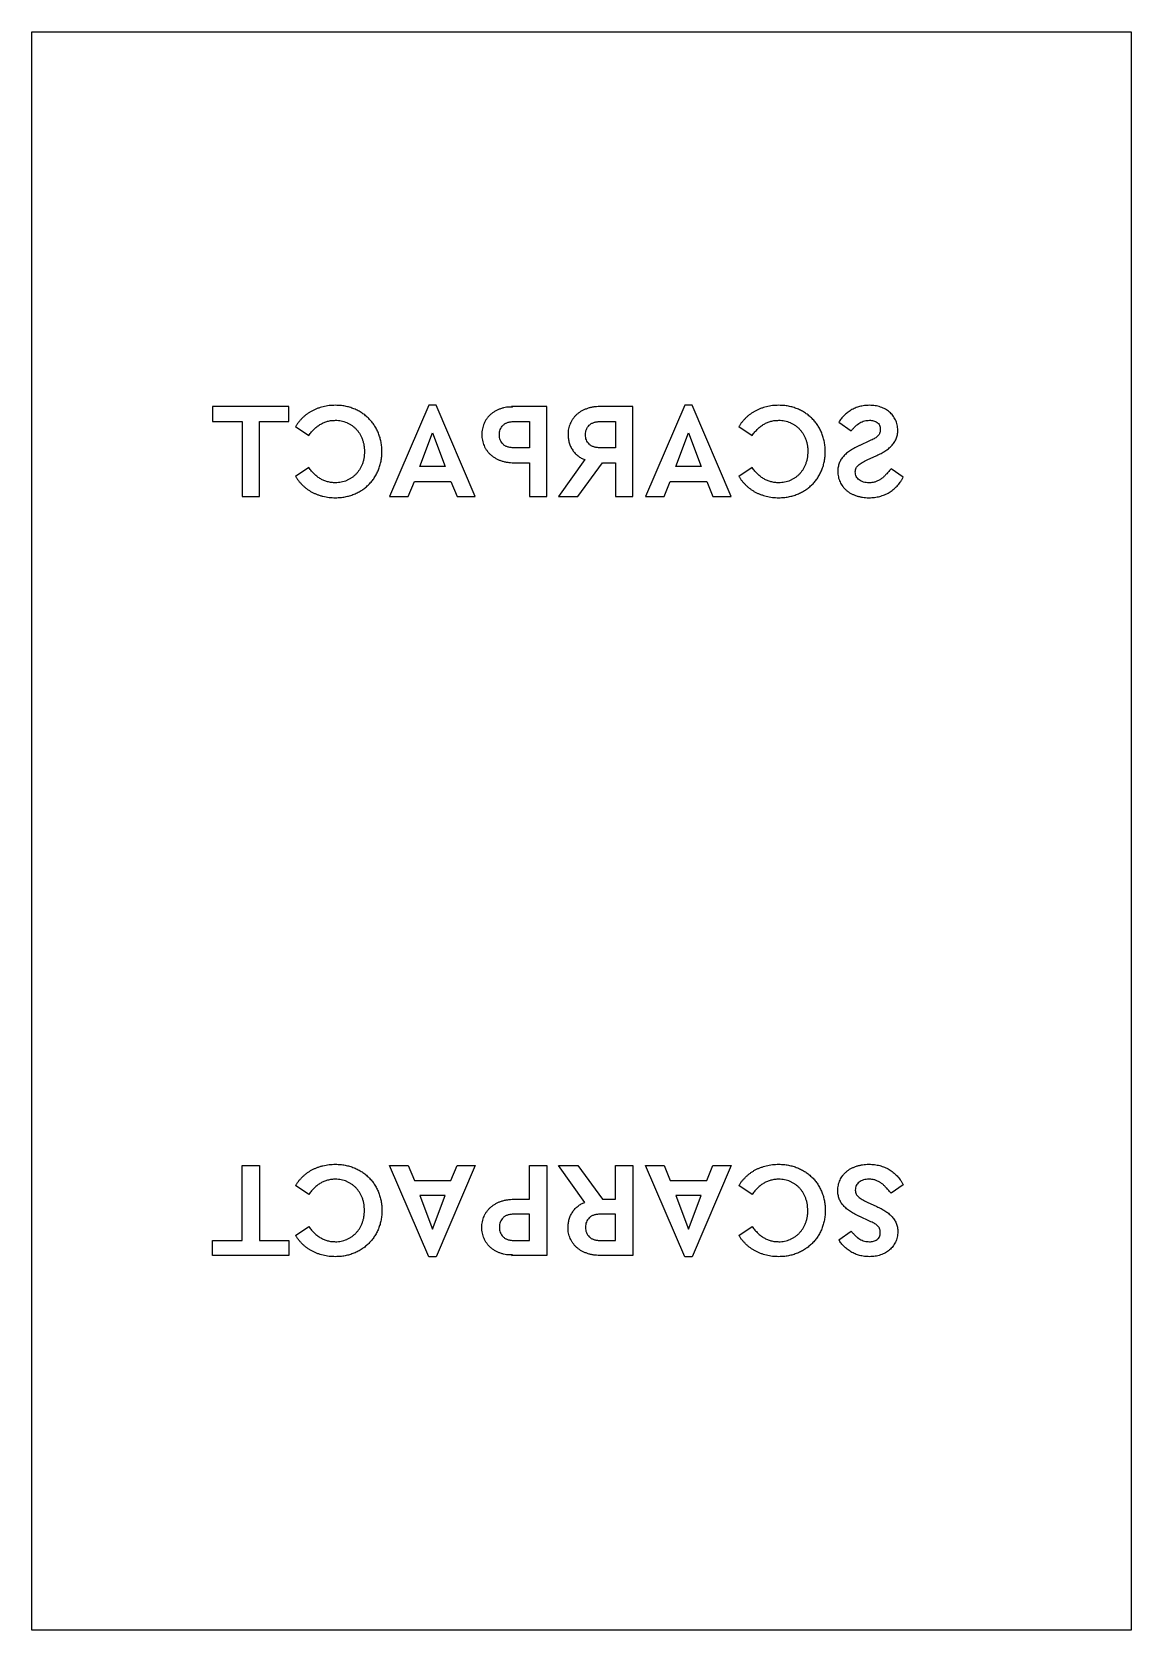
# Model space of a CAD drawing. Header units: millimetres. Extents: x -950 to 150, y -800 to 800.
import ezdxf

# ---------------------------------------------------------------- set-up
doc = ezdxf.new("R2010")
doc.units = ezdxf.units.MM

msp = doc.modelspace()

# ---------------------------------------------------------------- linework, layer by layer
at = {"color": 7, "linetype": 'Continuous', "lineweight": 25}
for p, q in [((-950, 800), (150, 800)), ((-950, -800), (-950, 800)), ((150, 800), (150, -800)), ((-769.3, 424.9), (-769.3, 409.9)), ((-692.8, 424.9), (-769.3, 424.9)), ((-692.8, 409.9), (-692.8, 424.9)), ((-552.9, 426.2), (-592, 334.9)), ((-545.4, 426.2), (-552.9, 426.2)), ((-506.4, 334.9), (-545.4, 426.2)), ((-470.2, 424.9), (-469, 424.3)), ((-434.7, 424.9), (-470.2, 424.9)), ((-434.7, 334.9), (-434.7, 424.9)), ((-348.5, 424.9), (-381.5, 424.9)), ((-348.5, 334.9), (-348.5, 424.9)), ((-296.7, 426.2), (-335.8, 334.9)), ((-289.1, 426.2), (-296.7, 426.2)), ((-250.1, 334.9), (-289.1, 426.2)), ((-769.3, 409.9), (-739.7, 409.9)), ((-739.7, 409.9), (-739.7, 334.9)), ((-722.2, 409.9), (-692.8, 409.9)), ((-722.2, 334.9), (-722.2, 409.9)), ((-686.1, 405), (-672.9, 396.1)), ((-467.7, 409.9), (-452.2, 409.9)), ((-452.2, 409.9), (-452.2, 383.7)), ((-381.4, 409.9), (-366, 409.9)), ((-366, 409.9), (-366, 383.7)), ((-242.4, 405), (-229.2, 396.1)), ((-142.4, 409.2), (-130.1, 400.6)), ((-561.8, 364.9), (-549.2, 398.7)), ((-549.2, 398.7), (-536.5, 364.9)), ((-305.5, 364.9), (-292.9, 398.7)), ((-292.9, 398.7), (-280.3, 364.9)), ((-111.6, 390.6), (-121.3, 386.1)), ((-452.2, 383.7), (-467.7, 383.7)), ((-467.6, 368.7), (-452.2, 368.7)), ((-452.2, 368.7), (-452.2, 334.9)), ((-396.8, 371.8), (-423, 334.9)), ((-403.8, 334.9), (-378.9, 368.7)), ((-366, 383.7), (-381.4, 383.7)), ((-378.9, 368.7), (-366, 368.7)), ((-366, 368.7), (-366, 334.9)), ((-114, 371.5), (-104.4, 376)), ((-672.9, 363.8), (-686.1, 354.9)), ((-536.5, 364.9), (-561.8, 364.9)), ((-280.3, 364.9), (-305.5, 364.9)), ((-229.2, 363.8), (-242.4, 354.9)), ((-78, 354.1), (-90.2, 362.6)), ((-573.6, 334.9), (-567.3, 349.9)), ((-567.3, 349.9), (-530.8, 349.9)), ((-530.8, 349.9), (-524.6, 334.9)), ((-317.3, 334.9), (-311.1, 349.9)), ((-311.1, 349.9), (-274.6, 349.9)), ((-274.6, 349.9), (-268.4, 334.9)), ((-739.7, 334.9), (-722.2, 334.9)), ((-592, 334.9), (-573.6, 334.9)), ((-524.6, 334.9), (-506.4, 334.9)), ((-452.2, 334.9), (-434.7, 334.9)), ((-423, 334.9), (-403.8, 334.9)), ((-366, 334.9), (-348.5, 334.9)), ((-335.8, 334.9), (-317.3, 334.9)), ((-268.4, 334.9), (-250.1, 334.9)), ((-739.7, -409.9), (-739.7, -334.9)), ((-739.7, -334.9), (-722.2, -334.9)), ((-722.2, -334.9), (-722.2, -409.9)), ((-592, -334.9), (-573.6, -334.9)), ((-552.9, -426.2), (-592, -334.9)), ((-573.6, -334.9), (-567.3, -349.9)), ((-506.4, -334.9), (-545.4, -426.2)), ((-530.8, -349.9), (-524.6, -334.9)), ((-524.6, -334.9), (-506.4, -334.9)), ((-452.2, -368.7), (-452.2, -334.9)), ((-452.2, -334.9), (-434.7, -334.9)), ((-434.7, -334.9), (-434.7, -424.9)), ((-396.8, -371.8), (-423, -334.9)), ((-423, -334.9), (-403.8, -334.9)), ((-403.8, -334.9), (-378.9, -368.7)), ((-366, -368.7), (-366, -334.9)), ((-366, -334.9), (-348.5, -334.9)), ((-348.5, -334.9), (-348.5, -424.9)), ((-335.8, -334.9), (-317.3, -334.9)), ((-296.7, -426.2), (-335.8, -334.9)), ((-317.3, -334.9), (-311.1, -349.9)), ((-250.1, -334.9), (-289.1, -426.2)), ((-274.6, -349.9), (-268.4, -334.9)), ((-268.4, -334.9), (-250.1, -334.9)), ((-567.3, -349.9), (-530.8, -349.9)), ((-311.1, -349.9), (-274.6, -349.9)), ((-672.9, -363.8), (-686.1, -354.9)), ((-561.8, -364.9), (-549.2, -398.7)), ((-536.5, -364.9), (-561.8, -364.9)), ((-549.2, -398.7), (-536.5, -364.9)), ((-305.5, -364.9), (-292.9, -398.7)), ((-280.3, -364.9), (-305.5, -364.9)), ((-292.9, -398.7), (-280.3, -364.9)), ((-229.2, -363.8), (-242.4, -354.9)), ((-78, -354.1), (-90.2, -362.6)), ((-452.2, -383.7), (-467.7, -383.7)), ((-467.6, -368.7), (-452.2, -368.7)), ((-452.2, -409.9), (-452.2, -383.7)), ((-366, -383.7), (-381.4, -383.7)), ((-378.9, -368.7), (-366, -368.7)), ((-366, -409.9), (-366, -383.7)), ((-114, -371.5), (-104.4, -376)), ((-686.1, -405), (-672.9, -396.1)), ((-242.4, -405), (-229.2, -396.1)), ((-111.6, -390.6), (-121.3, -386.1)), ((-769.3, -424.9), (-769.3, -409.9)), ((-769.3, -409.9), (-739.7, -409.9)), ((-722.2, -409.9), (-692.8, -409.9)), ((-692.8, -409.9), (-692.8, -424.9)), ((-467.7, -409.9), (-452.2, -409.9)), ((-381.4, -409.9), (-366, -409.9)), ((-142.4, -409.2), (-130.1, -400.6)), ((-692.8, -424.9), (-769.3, -424.9)), ((-545.4, -426.2), (-552.9, -426.2)), ((-470.2, -424.9), (-469, -424.3)), ((-434.7, -424.9), (-470.2, -424.9)), ((-348.5, -424.9), (-381.5, -424.9)), ((-289.1, -426.2), (-296.7, -426.2)), ((150, -800), (-950, -800))]:
    msp.add_line(p, q, dxfattribs=at)
for points, knots in [([(-646.1, 426.2), (-647.2, 426.2), (-649.4, 426.1), (-652.6, 425.9), (-655.7, 425.4), (-658.7, 424.8), (-661.6, 424), (-664.5, 423), (-667.2, 421.8), (-669.9, 420.5), (-672.4, 419), (-674.8, 417.4), (-677, 415.7), (-679.1, 413.8), (-681.1, 411.8), (-682.9, 409.6), (-684.6, 407.4), (-685.6, 405.8), (-686.1, 405)], [0, 0, 0, 0, 0.06927, 0.137072, 0.202876, 0.268105, 0.331796, 0.395009, 0.457784, 0.520082, 0.581789, 0.642943, 0.702875, 0.762429, 0.821594, 0.880915, 0.940098, 1, 1, 1, 1]), ([(-646.1, 426.2), (-647.2, 426.2), (-649.4, 426.1), (-652.6, 425.9), (-655.7, 425.4), (-658.7, 424.8), (-661.6, 424), (-664.5, 423), (-667.2, 421.8), (-669.9, 420.5), (-672.4, 419), (-674.8, 417.4), (-677, 415.7), (-679.1, 413.8), (-681.1, 411.8), (-682.9, 409.6), (-684.6, 407.4), (-685.6, 405.8), (-686.1, 405)], [0, 0, 0, 0, 0.06927, 0.137072, 0.202876, 0.268105, 0.331796, 0.395009, 0.457784, 0.520082, 0.581789, 0.642943, 0.702875, 0.762429, 0.821594, 0.880915, 0.940098, 1, 1, 1, 1]), ([(-599.7, 379.9), (-599.8, 381.5), (-599.8, 384.7), (-600.5, 389.4), (-601.6, 393.9), (-603.1, 398.2), (-605, 402.3), (-607.3, 406.1), (-609.9, 409.7), (-612.8, 412.9), (-616.1, 415.9), (-619.6, 418.5), (-623.5, 420.8), (-627.7, 422.7), (-632.1, 424.3), (-636.6, 425.4), (-641.3, 426.1), (-644.5, 426.1), (-646.1, 426.2)], [0, 0, 0, 0, 0.065746, 0.129634, 0.192577, 0.255062, 0.316935, 0.377609, 0.437421, 0.497354, 0.557269, 0.617827, 0.678866, 0.74182, 0.805489, 0.869533, 0.933987, 1, 1, 1, 1]), ([(-599.7, 379.9), (-599.8, 381.5), (-599.8, 384.7), (-600.5, 389.4), (-601.6, 393.9), (-603.1, 398.2), (-605, 402.3), (-607.3, 406.1), (-609.9, 409.7), (-612.8, 412.9), (-616.1, 415.9), (-619.6, 418.5), (-623.5, 420.8), (-627.7, 422.7), (-632.1, 424.3), (-636.6, 425.4), (-641.3, 426.1), (-644.5, 426.1), (-646.1, 426.2)], [0, 0, 0, 0, 0.065746, 0.129634, 0.192577, 0.255062, 0.316935, 0.377609, 0.437421, 0.497354, 0.557269, 0.617827, 0.678866, 0.74182, 0.805489, 0.869533, 0.933987, 1, 1, 1, 1]), ([(-469, 424.3), (-470, 424.4), (-472, 424.5), (-475, 424.3), (-478, 423.7), (-481, 422.8), (-483.8, 421.7), (-486.5, 420.3), (-489, 418.7), (-491.2, 416.9), (-493.2, 414.9), (-494.9, 412.7), (-496.4, 410.4), (-497.6, 407.9), (-498.5, 405.3), (-499.2, 402.6), (-499.7, 399.8), (-499.7, 397.8), (-499.7, 396.9)], [0, 0, 0, 0, 0.064405, 0.128879, 0.194775, 0.26236, 0.329904, 0.39479, 0.457303, 0.518843, 0.579204, 0.638769, 0.697563, 0.756614, 0.816216, 0.876083, 0.937276, 1, 1, 1, 1]), ([(-469, 424.3), (-470, 424.4), (-472, 424.5), (-475, 424.3), (-478, 423.7), (-481, 422.8), (-483.8, 421.7), (-486.5, 420.3), (-489, 418.7), (-491.2, 416.9), (-493.2, 414.9), (-494.9, 412.7), (-496.4, 410.4), (-497.6, 407.9), (-498.5, 405.3), (-499.2, 402.6), (-499.7, 399.8), (-499.7, 397.8), (-499.7, 396.9)], [0, 0, 0, 0, 0.064405, 0.128879, 0.194775, 0.26236, 0.329904, 0.39479, 0.457303, 0.518843, 0.579204, 0.638769, 0.697563, 0.756614, 0.816216, 0.876083, 0.937276, 1, 1, 1, 1]), ([(-381.5, 424.9), (-382.6, 424.9), (-385, 424.9), (-388.4, 424.5), (-391.6, 423.8), (-394.7, 422.8), (-397.6, 421.7), (-400.3, 420.3), (-402.7, 418.7), (-404.9, 416.9), (-406.9, 414.9), (-408.6, 412.7), (-410.1, 410.4), (-411.3, 407.9), (-412.3, 405.3), (-413, 402.6), (-413.4, 399.8), (-413.5, 397.9), (-413.5, 396.9)], [0, 0, 0, 0, 0.074137, 0.145416, 0.214851, 0.282438, 0.348181, 0.411336, 0.472181, 0.53208, 0.590832, 0.648808, 0.706034, 0.76351, 0.821522, 0.879792, 0.938949, 1, 1, 1, 1]), ([(-381.5, 424.9), (-382.6, 424.9), (-385, 424.9), (-388.4, 424.5), (-391.6, 423.8), (-394.7, 422.8), (-397.6, 421.7), (-400.3, 420.3), (-402.7, 418.7), (-404.9, 416.9), (-406.9, 414.9), (-408.6, 412.7), (-410.1, 410.4), (-411.3, 407.9), (-412.3, 405.3), (-413, 402.6), (-413.4, 399.8), (-413.5, 397.9), (-413.5, 396.9)], [0, 0, 0, 0, 0.074137, 0.145416, 0.214851, 0.282438, 0.348181, 0.411336, 0.472181, 0.53208, 0.590832, 0.648808, 0.706034, 0.76351, 0.821522, 0.879792, 0.938949, 1, 1, 1, 1]), ([(-202.4, 426.2), (-203.5, 426.2), (-205.6, 426.1), (-208.8, 425.9), (-211.9, 425.4), (-215, 424.8), (-217.9, 424), (-220.7, 423), (-223.5, 421.8), (-226.1, 420.5), (-228.6, 419), (-231, 417.4), (-233.3, 415.7), (-235.4, 413.8), (-237.3, 411.8), (-239.2, 409.6), (-240.9, 407.4), (-241.9, 405.8), (-242.4, 405)], [0, 0, 0, 0, 0.0692698, 0.1370724, 0.2028764, 0.2681049, 0.3317958, 0.3950089, 0.4577839, 0.5200821, 0.5817886, 0.6429435, 0.7028752, 0.7624287, 0.8215945, 0.8809151, 0.9400981, 1, 1, 1, 1]), ([(-202.4, 426.2), (-203.5, 426.2), (-205.6, 426.1), (-208.8, 425.9), (-211.9, 425.4), (-215, 424.8), (-217.9, 424), (-220.7, 423), (-223.5, 421.8), (-226.1, 420.5), (-228.6, 419), (-231, 417.4), (-233.3, 415.7), (-235.4, 413.8), (-237.3, 411.8), (-239.2, 409.6), (-240.9, 407.4), (-241.9, 405.8), (-242.4, 405)], [0, 0, 0, 0, 0.0692698, 0.1370724, 0.2028764, 0.2681049, 0.3317958, 0.3950089, 0.4577839, 0.5200821, 0.5817886, 0.6429435, 0.7028752, 0.7624287, 0.8215945, 0.8809151, 0.9400981, 1, 1, 1, 1]), ([(-156, 379.9), (-156, 381.5), (-156.1, 384.7), (-156.8, 389.4), (-157.9, 393.9), (-159.4, 398.2), (-161.3, 402.3), (-163.5, 406.1), (-166.1, 409.7), (-169.1, 412.9), (-172.3, 415.9), (-175.9, 418.5), (-179.8, 420.8), (-183.9, 422.7), (-188.3, 424.3), (-192.9, 425.4), (-197.6, 426.1), (-200.8, 426.1), (-202.4, 426.2)], [0, 0, 0, 0, 0.065746, 0.129634, 0.192577, 0.255062, 0.316935, 0.377609, 0.437421, 0.497354, 0.557269, 0.617827, 0.678866, 0.74182, 0.805489, 0.869533, 0.933987, 1, 1, 1, 1]), ([(-156, 379.9), (-156, 381.5), (-156.1, 384.7), (-156.8, 389.4), (-157.9, 393.9), (-159.4, 398.2), (-161.3, 402.3), (-163.5, 406.1), (-166.1, 409.7), (-169.1, 412.9), (-172.3, 415.9), (-175.9, 418.5), (-179.8, 420.8), (-183.9, 422.7), (-188.3, 424.3), (-192.9, 425.4), (-197.6, 426.1), (-200.8, 426.1), (-202.4, 426.2)], [0, 0, 0, 0, 0.065746, 0.129634, 0.192577, 0.255062, 0.316935, 0.377609, 0.437421, 0.497354, 0.557269, 0.617827, 0.678866, 0.74182, 0.805489, 0.869533, 0.933987, 1, 1, 1, 1]), ([(-111.7, 426.2), (-112.6, 426.2), (-114.3, 426.1), (-116.8, 425.9), (-119.3, 425.5), (-121.7, 425), (-123.9, 424.3), (-126.1, 423.5), (-128.3, 422.5), (-130.9, 421), (-134, 418.9), (-137.3, 416), (-140.2, 412.8), (-141.7, 410.4), (-142.4, 409.2)], [0, 0, 0, 0, 0.071186, 0.139934, 0.207677, 0.273395, 0.337734, 0.40125, 0.464446, 0.527677, 0.651099, 0.769237, 0.885127, 1, 1, 1, 1]), ([(-111.7, 426.2), (-112.6, 426.2), (-114.3, 426.1), (-116.8, 425.9), (-119.3, 425.5), (-121.7, 425), (-123.9, 424.3), (-126.1, 423.5), (-128.3, 422.5), (-130.9, 421), (-134, 418.9), (-137.3, 416), (-140.2, 412.8), (-141.7, 410.4), (-142.4, 409.2)], [0, 0, 0, 0, 0.071186, 0.139934, 0.207677, 0.273395, 0.337734, 0.40125, 0.464446, 0.527677, 0.651099, 0.769237, 0.885127, 1, 1, 1, 1]), ([(-83.5, 401.3), (-83.5, 402.2), (-83.6, 404.1), (-84, 406.7), (-84.7, 409.2), (-85.6, 411.6), (-86.9, 413.8), (-88.3, 415.9), (-89.9, 417.8), (-91.7, 419.5), (-93.7, 421), (-95.9, 422.4), (-98.2, 423.5), (-100.7, 424.5), (-103.3, 425.3), (-106, 425.8), (-108.8, 426.1), (-110.8, 426.2), (-111.7, 426.2)], [0, 0, 0, 0, 0.06592, 0.129726, 0.191377, 0.251906, 0.311668, 0.370699, 0.429541, 0.48857, 0.548389, 0.608989, 0.670575, 0.733691, 0.798399, 0.864143, 0.931322, 1, 1, 1, 1]), ([(-83.5, 401.3), (-83.5, 402.2), (-83.6, 404.1), (-84, 406.7), (-84.7, 409.2), (-85.6, 411.6), (-86.9, 413.8), (-88.3, 415.9), (-89.9, 417.8), (-91.7, 419.5), (-93.7, 421), (-95.9, 422.4), (-98.2, 423.5), (-100.7, 424.5), (-103.3, 425.3), (-106, 425.8), (-108.8, 426.1), (-110.8, 426.2), (-111.7, 426.2)], [0, 0, 0, 0, 0.06592, 0.129726, 0.191377, 0.251906, 0.311668, 0.370699, 0.429541, 0.48857, 0.548389, 0.608989, 0.670575, 0.733691, 0.798399, 0.864143, 0.931322, 1, 1, 1, 1]), ([(-672.9, 396.1), (-672, 397.3), (-670.3, 399.6), (-667.4, 402.6), (-664.3, 405.2), (-661.1, 407.4), (-657.7, 409.1), (-654.1, 410.3), (-650.3, 411.1), (-647.6, 411.1), (-646.3, 411.2)], [0, 0, 0, 0, 0.139762, 0.271298, 0.396299, 0.516079, 0.633162, 0.751157, 0.873167, 1, 1, 1, 1]), ([(-672.9, 396.1), (-672, 397.3), (-670.3, 399.6), (-667.4, 402.6), (-664.3, 405.2), (-661.1, 407.4), (-657.7, 409.1), (-654.1, 410.3), (-650.3, 411.1), (-647.6, 411.1), (-646.3, 411.2)], [0, 0, 0, 0, 0.139762, 0.271298, 0.396299, 0.516079, 0.633162, 0.751157, 0.873167, 1, 1, 1, 1]), ([(-646.3, 411.2), (-645.3, 411.2), (-643.3, 411.1), (-640.5, 410.7), (-637.7, 410), (-635, 409), (-632.5, 407.8), (-630.1, 406.3), (-627.9, 404.6), (-625.8, 402.7), (-623.9, 400.5), (-622.2, 398.2), (-620.8, 395.6), (-619.5, 392.8), (-618.5, 389.8), (-617.8, 386.7), (-617.3, 383.4), (-617.2, 381.1), (-617.2, 379.9)], [0, 0, 0, 0, 0.061958, 0.122822, 0.182469, 0.24186, 0.300703, 0.359188, 0.417641, 0.476812, 0.536654, 0.597166, 0.659952, 0.724336, 0.790182, 0.857893, 0.927395, 1, 1, 1, 1]), ([(-646.3, 411.2), (-645.3, 411.2), (-643.3, 411.1), (-640.5, 410.7), (-637.7, 410), (-635, 409), (-632.5, 407.8), (-630.1, 406.3), (-627.9, 404.6), (-625.8, 402.7), (-623.9, 400.5), (-622.2, 398.2), (-620.8, 395.6), (-619.5, 392.8), (-618.5, 389.8), (-617.8, 386.7), (-617.3, 383.4), (-617.2, 381.1), (-617.2, 379.9)], [0, 0, 0, 0, 0.061958, 0.122822, 0.182469, 0.24186, 0.300703, 0.359188, 0.417641, 0.476812, 0.536654, 0.597166, 0.659952, 0.724336, 0.790182, 0.857893, 0.927395, 1, 1, 1, 1]), ([(-482.2, 396.8), (-482.2, 397.7), (-482.1, 399.5), (-481.4, 402), (-480.2, 404.3), (-478.8, 406), (-477.5, 407.1), (-476.5, 407.9), (-475.2, 408.5), (-474, 409.1), (-472.5, 409.4), (-471, 409.7), (-469.4, 409.9), (-468.3, 409.9), (-467.7, 409.9)], [0, 0, 0, 0, 0.125294, 0.241965, 0.356009, 0.470948, 0.529507, 0.589506, 0.65007, 0.712767, 0.778467, 0.848303, 0.921705, 1, 1, 1, 1]), ([(-396, 396.8), (-395.9, 397.7), (-395.9, 399.5), (-395.2, 402), (-394, 404.3), (-392.6, 406), (-391.3, 407.1), (-390.2, 407.9), (-389, 408.5), (-387.7, 409.1), (-386.3, 409.4), (-384.8, 409.7), (-383.1, 409.9), (-382, 409.9), (-381.4, 409.9)], [0, 0, 0, 0, 0.125294, 0.241965, 0.356009, 0.470948, 0.529507, 0.589506, 0.65007, 0.712767, 0.778467, 0.848303, 0.921705, 1, 1, 1, 1]), ([(-229.2, 396.1), (-228.3, 397.3), (-226.5, 399.6), (-223.6, 402.6), (-220.6, 405.2), (-217.4, 407.4), (-214, 409.1), (-210.4, 410.3), (-206.5, 411.1), (-203.9, 411.1), (-202.5, 411.2)], [0, 0, 0, 0, 0.139762, 0.271298, 0.396299, 0.516079, 0.633162, 0.751157, 0.873167, 1, 1, 1, 1]), ([(-229.2, 396.1), (-228.3, 397.3), (-226.5, 399.6), (-223.6, 402.6), (-220.6, 405.2), (-217.4, 407.4), (-214, 409.1), (-210.4, 410.3), (-206.5, 411.1), (-203.9, 411.1), (-202.5, 411.2)], [0, 0, 0, 0, 0.139762, 0.271298, 0.396299, 0.516079, 0.633162, 0.751157, 0.873167, 1, 1, 1, 1]), ([(-202.5, 411.2), (-201.5, 411.2), (-199.6, 411.1), (-196.7, 410.7), (-193.9, 410), (-191.3, 409), (-188.8, 407.8), (-186.4, 406.3), (-184.1, 404.6), (-182.1, 402.7), (-180.2, 400.5), (-178.5, 398.2), (-177, 395.6), (-175.7, 392.8), (-174.7, 389.8), (-174, 386.7), (-173.5, 383.4), (-173.5, 381.1), (-173.5, 379.9)], [0, 0, 0, 0, 0.061958, 0.122822, 0.182469, 0.24186, 0.300703, 0.359188, 0.417641, 0.476812, 0.536654, 0.597166, 0.659952, 0.724336, 0.790182, 0.857893, 0.927395, 1, 1, 1, 1]), ([(-202.5, 411.2), (-201.5, 411.2), (-199.6, 411.1), (-196.7, 410.7), (-193.9, 410), (-191.3, 409), (-188.8, 407.8), (-186.4, 406.3), (-184.1, 404.6), (-182.1, 402.7), (-180.2, 400.5), (-178.5, 398.2), (-177, 395.6), (-175.7, 392.8), (-174.7, 389.8), (-174, 386.7), (-173.5, 383.4), (-173.5, 381.1), (-173.5, 379.9)], [0, 0, 0, 0, 0.061958, 0.122822, 0.182469, 0.24186, 0.300703, 0.359188, 0.417641, 0.476812, 0.536654, 0.597166, 0.659952, 0.724336, 0.790182, 0.857893, 0.927395, 1, 1, 1, 1]), ([(-130.1, 400.6), (-129.4, 401.4), (-128, 403.1), (-125.9, 405.3), (-123.7, 407.1), (-121.5, 408.6), (-119.2, 409.8), (-116.8, 410.6), (-114.3, 411.1), (-112.6, 411.2), (-111.7, 411.2)], [0, 0, 0, 0, 0.1509287, 0.2895211, 0.4186292, 0.5379348, 0.6525637, 0.7661551, 0.8809485, 1, 1, 1, 1]), ([(-130.1, 400.6), (-129.4, 401.4), (-128, 403.1), (-125.9, 405.3), (-123.7, 407.1), (-121.5, 408.6), (-119.2, 409.8), (-116.8, 410.6), (-114.3, 411.1), (-112.6, 411.2), (-111.7, 411.2)], [0, 0, 0, 0, 0.1509287, 0.2895211, 0.4186292, 0.5379348, 0.6525637, 0.7661551, 0.8809485, 1, 1, 1, 1]), ([(-111.7, 411.2), (-111, 411.2), (-109.7, 411.1), (-107.7, 410.7), (-105.9, 410), (-104.2, 409.1), (-102.7, 407.9), (-101.7, 406.2), (-101.1, 404.2), (-101, 402.7), (-101, 401.9)], [0, 0, 0, 0, 0.128544, 0.250759, 0.370579, 0.48917, 0.60585, 0.723729, 0.853085, 1, 1, 1, 1]), ([(-111.7, 411.2), (-111, 411.2), (-109.7, 411.1), (-107.7, 410.7), (-105.9, 410), (-104.2, 409.1), (-102.7, 407.9), (-101.7, 406.2), (-101.1, 404.2), (-101, 402.7), (-101, 401.9)], [0, 0, 0, 0, 0.128544, 0.250759, 0.370579, 0.48917, 0.60585, 0.723729, 0.853085, 1, 1, 1, 1]), ([(-101, 401.9), (-101, 401.5), (-101, 400.7), (-101.1, 399.6), (-101.4, 398.6), (-101.9, 397.5), (-102.7, 396.2), (-104, 394.9), (-105.5, 393.7), (-107.3, 392.7), (-109.3, 391.7), (-110.8, 391), (-111.6, 390.6)], [0, 0, 0, 0, 0.073108, 0.139577, 0.199285, 0.255276, 0.363407, 0.473389, 0.58764, 0.707623, 0.842468, 1, 1, 1, 1]), ([(-101, 401.9), (-101, 401.5), (-101, 400.7), (-101.1, 399.6), (-101.4, 398.6), (-101.9, 397.5), (-102.7, 396.2), (-104, 394.9), (-105.5, 393.7), (-107.3, 392.7), (-109.3, 391.7), (-110.8, 391), (-111.6, 390.6)], [0, 0, 0, 0, 0.073108, 0.139577, 0.199285, 0.255276, 0.363407, 0.473389, 0.58764, 0.707623, 0.842468, 1, 1, 1, 1]), ([(-104.4, 376), (-103, 376.7), (-100.2, 378), (-96.3, 380.2), (-92.8, 382.7), (-90.1, 385.1), (-88.3, 387.2), (-87.1, 388.9), (-86, 390.7), (-85.1, 392.6), (-84.4, 394.6), (-83.8, 396.7), (-83.5, 399), (-83.5, 400.5), (-83.5, 401.3)], [0, 0, 0, 0, 0.133268, 0.261491, 0.384656, 0.505756, 0.56561, 0.624885, 0.683855, 0.743372, 0.804035, 0.866818, 0.931733, 1, 1, 1, 1]), ([(-104.4, 376), (-103, 376.7), (-100.2, 378), (-96.3, 380.2), (-92.8, 382.7), (-90.1, 385.1), (-88.3, 387.2), (-87.1, 388.9), (-86, 390.7), (-85.1, 392.6), (-84.4, 394.6), (-83.8, 396.7), (-83.5, 399), (-83.5, 400.5), (-83.5, 401.3)], [0, 0, 0, 0, 0.133268, 0.261491, 0.384656, 0.505756, 0.56561, 0.624885, 0.683855, 0.743372, 0.804035, 0.866818, 0.931733, 1, 1, 1, 1]), ([(-499.7, 396.9), (-499.7, 395.9), (-499.7, 394), (-499.2, 391.2), (-498.5, 388.4), (-497.6, 385.8), (-496.4, 383.4), (-494.9, 381.1), (-493.2, 378.9), (-491.2, 376.9), (-489, 375.1), (-486.5, 373.4), (-483.8, 372), (-480.9, 370.8), (-477.8, 369.9), (-474.5, 369.2), (-471.1, 368.8), (-468.8, 368.7), (-467.6, 368.7)], [0, 0, 0, 0, 0.060845, 0.1198, 0.178269, 0.236084, 0.293365, 0.350617, 0.408397, 0.466949, 0.526645, 0.58819, 0.65132, 0.71715, 0.785016, 0.854217, 0.925707, 1, 1, 1, 1]), ([(-499.7, 396.9), (-499.7, 395.9), (-499.7, 394), (-499.2, 391.2), (-498.5, 388.4), (-497.6, 385.8), (-496.4, 383.4), (-494.9, 381.1), (-493.2, 378.9), (-491.2, 376.9), (-489, 375.1), (-486.5, 373.4), (-483.8, 372), (-480.9, 370.8), (-477.8, 369.9), (-474.5, 369.2), (-471.1, 368.8), (-468.8, 368.7), (-467.6, 368.7)], [0, 0, 0, 0, 0.060845, 0.1198, 0.178269, 0.236084, 0.293365, 0.350617, 0.408397, 0.466949, 0.526645, 0.58819, 0.65132, 0.71715, 0.785016, 0.854217, 0.925707, 1, 1, 1, 1]), ([(-467.7, 383.7), (-468.3, 383.7), (-469.4, 383.7), (-471, 383.9), (-472.6, 384.2), (-474, 384.6), (-475.3, 385.1), (-476.5, 385.7), (-477.6, 386.4), (-478.9, 387.5), (-480.2, 389.2), (-481.4, 391.5), (-482.1, 394), (-482.2, 395.8), (-482.2, 396.8)], [0, 0, 0, 0, 0.0784578, 0.1528894, 0.2227093, 0.2885467, 0.3518658, 0.4125558, 0.4709581, 0.5290605, 0.6435595, 0.7566532, 0.8735673, 1, 1, 1, 1]), ([(-413.5, 396.9), (-413.5, 396.2), (-413.4, 394.7), (-413.2, 392.6), (-412.8, 390.6), (-412.3, 388.6), (-411.7, 386.7), (-410.9, 384.8), (-409.9, 383), (-408.8, 381.3), (-407.6, 379.6), (-406.3, 378.1), (-405, 376.8), (-403.5, 375.5), (-401.9, 374.4), (-400.3, 373.4), (-398.6, 372.5), (-397.4, 372), (-396.8, 371.8)], [0, 0, 0, 0, 0.067484, 0.133441, 0.198272, 0.261637, 0.32504, 0.387906, 0.4507, 0.514588, 0.57802, 0.639637, 0.699783, 0.759687, 0.819722, 0.87891, 0.938961, 1, 1, 1, 1]), ([(-413.5, 396.9), (-413.5, 396.2), (-413.4, 394.7), (-413.2, 392.6), (-412.8, 390.6), (-412.3, 388.6), (-411.7, 386.7), (-410.9, 384.8), (-409.9, 383), (-408.8, 381.3), (-407.6, 379.6), (-406.3, 378.1), (-405, 376.8), (-403.5, 375.5), (-401.9, 374.4), (-400.3, 373.4), (-398.6, 372.5), (-397.4, 372), (-396.8, 371.8)], [0, 0, 0, 0, 0.067484, 0.133441, 0.198272, 0.261637, 0.32504, 0.387906, 0.4507, 0.514588, 0.57802, 0.639637, 0.699783, 0.759687, 0.819722, 0.87891, 0.938961, 1, 1, 1, 1]), ([(-381.4, 383.7), (-382, 383.7), (-383.1, 383.7), (-384.8, 383.9), (-386.3, 384.2), (-387.7, 384.6), (-389, 385.1), (-390.2, 385.7), (-391.3, 386.4), (-392.6, 387.5), (-394, 389.2), (-395.2, 391.5), (-395.9, 394), (-395.9, 395.8), (-396, 396.8)], [0, 0, 0, 0, 0.0784578, 0.1528894, 0.2227093, 0.2885467, 0.3518658, 0.4125558, 0.4709581, 0.5290605, 0.6435595, 0.7566532, 0.8735673, 1, 1, 1, 1]), ([(-121.3, 386.1), (-122.1, 385.7), (-123.9, 384.9), (-126.3, 383.6), (-128.6, 382.3), (-130.8, 381), (-132.8, 379.6), (-134.6, 378.2), (-136.3, 376.7), (-137.8, 375.1), (-139.1, 373.5), (-140.3, 371.8), (-141.3, 370.1), (-142.1, 368.3), (-142.7, 366.4), (-143.2, 364.4), (-143.4, 362.3), (-143.5, 360.9), (-143.5, 360.2)], [0, 0, 0, 0, 0.079779, 0.15572, 0.22862, 0.298097, 0.364558, 0.428498, 0.490115, 0.549381, 0.606612, 0.662947, 0.71779, 0.772394, 0.826758, 0.882932, 0.940306, 1, 1, 1, 1]), ([(-121.3, 386.1), (-122.1, 385.7), (-123.9, 384.9), (-126.3, 383.6), (-128.6, 382.3), (-130.8, 381), (-132.8, 379.6), (-134.6, 378.2), (-136.3, 376.7), (-137.8, 375.1), (-139.1, 373.5), (-140.3, 371.8), (-141.3, 370.1), (-142.1, 368.3), (-142.7, 366.4), (-143.2, 364.4), (-143.4, 362.3), (-143.5, 360.9), (-143.5, 360.2)], [0, 0, 0, 0, 0.079779, 0.15572, 0.22862, 0.298097, 0.364558, 0.428498, 0.490115, 0.549381, 0.606612, 0.662947, 0.71779, 0.772394, 0.826758, 0.882932, 0.940306, 1, 1, 1, 1]), ([(-617.2, 379.9), (-617.3, 378.8), (-617.3, 376.5), (-617.7, 373.2), (-618.5, 370), (-619.5, 367), (-620.8, 364.2), (-622.3, 361.7), (-623.9, 359.3), (-625.8, 357.1), (-627.9, 355.2), (-630.1, 353.5), (-632.5, 352.1), (-635, 350.8), (-637.7, 349.9), (-640.4, 349.2), (-643.3, 348.8), (-645.3, 348.7), (-646.3, 348.7)], [0, 0, 0, 0, 0.0725901, 0.1428191, 0.2105924, 0.2767972, 0.341152, 0.4035549, 0.4641372, 0.5236447, 0.5824884, 0.6409931, 0.6987529, 0.7575695, 0.8167942, 0.8764144, 0.937251, 1, 1, 1, 1]), ([(-617.2, 379.9), (-617.3, 378.8), (-617.3, 376.5), (-617.7, 373.2), (-618.5, 370), (-619.5, 367), (-620.8, 364.2), (-622.3, 361.7), (-623.9, 359.3), (-625.8, 357.1), (-627.9, 355.2), (-630.1, 353.5), (-632.5, 352.1), (-635, 350.8), (-637.7, 349.9), (-640.4, 349.2), (-643.3, 348.8), (-645.3, 348.7), (-646.3, 348.7)], [0, 0, 0, 0, 0.0725901, 0.1428191, 0.2105924, 0.2767972, 0.341152, 0.4035549, 0.4641372, 0.5236447, 0.5824884, 0.6409931, 0.6987529, 0.7575695, 0.8167942, 0.8764144, 0.937251, 1, 1, 1, 1]), ([(-646.1, 333.7), (-644.5, 333.7), (-641.3, 333.8), (-636.6, 334.5), (-632, 335.6), (-627.7, 337.1), (-623.5, 339.1), (-619.6, 341.3), (-616, 343.9), (-612.8, 346.9), (-609.9, 350.1), (-607.3, 353.6), (-605, 357.5), (-603.1, 361.5), (-601.6, 365.9), (-600.5, 370.4), (-599.8, 375.1), (-599.8, 378.3), (-599.7, 379.9)], [0, 0, 0, 0, 0.066223, 0.130887, 0.194814, 0.258429, 0.321088, 0.382305, 0.442282, 0.501967, 0.561274, 0.62082, 0.681212, 0.742792, 0.805475, 0.868883, 0.93351, 1, 1, 1, 1]), ([(-646.1, 333.7), (-644.5, 333.7), (-641.3, 333.8), (-636.6, 334.5), (-632, 335.6), (-627.7, 337.1), (-623.5, 339.1), (-619.6, 341.3), (-616, 343.9), (-612.8, 346.9), (-609.9, 350.1), (-607.3, 353.6), (-605, 357.5), (-603.1, 361.5), (-601.6, 365.9), (-600.5, 370.4), (-599.8, 375.1), (-599.8, 378.3), (-599.7, 379.9)], [0, 0, 0, 0, 0.066223, 0.130887, 0.194814, 0.258429, 0.321088, 0.382305, 0.442282, 0.501967, 0.561274, 0.62082, 0.681212, 0.742792, 0.805475, 0.868883, 0.93351, 1, 1, 1, 1]), ([(-173.5, 379.9), (-173.5, 378.8), (-173.6, 376.5), (-174, 373.2), (-174.8, 370), (-175.8, 367), (-177, 364.2), (-178.5, 361.7), (-180.2, 359.3), (-182.1, 357.1), (-184.1, 355.2), (-186.4, 353.5), (-188.7, 352.1), (-191.2, 350.8), (-193.9, 349.9), (-196.7, 349.2), (-199.6, 348.8), (-201.5, 348.7), (-202.5, 348.7)], [0, 0, 0, 0, 0.0725901, 0.1428191, 0.2105924, 0.2767972, 0.341152, 0.4035549, 0.4641372, 0.5236447, 0.5824884, 0.6409931, 0.6987529, 0.7575695, 0.8167942, 0.8764144, 0.937251, 1, 1, 1, 1]), ([(-173.5, 379.9), (-173.5, 378.8), (-173.6, 376.5), (-174, 373.2), (-174.8, 370), (-175.8, 367), (-177, 364.2), (-178.5, 361.7), (-180.2, 359.3), (-182.1, 357.1), (-184.1, 355.2), (-186.4, 353.5), (-188.7, 352.1), (-191.2, 350.8), (-193.9, 349.9), (-196.7, 349.2), (-199.6, 348.8), (-201.5, 348.7), (-202.5, 348.7)], [0, 0, 0, 0, 0.0725901, 0.1428191, 0.2105924, 0.2767972, 0.341152, 0.4035549, 0.4641372, 0.5236447, 0.5824884, 0.6409931, 0.6987529, 0.7575695, 0.8167942, 0.8764144, 0.937251, 1, 1, 1, 1]), ([(-202.4, 333.7), (-200.8, 333.7), (-197.6, 333.8), (-192.9, 334.5), (-188.3, 335.6), (-183.9, 337.1), (-179.7, 339.1), (-175.9, 341.3), (-172.3, 343.9), (-169, 346.9), (-166.1, 350.1), (-163.5, 353.6), (-161.3, 357.5), (-159.3, 361.5), (-157.9, 365.9), (-156.8, 370.4), (-156.1, 375.1), (-156, 378.3), (-156, 379.9)], [0, 0, 0, 0, 0.0662234, 0.1308869, 0.1948138, 0.2584287, 0.3210879, 0.3823051, 0.4422821, 0.5019666, 0.5612742, 0.6208202, 0.6812123, 0.7427917, 0.8054752, 0.8688835, 0.9335101, 1, 1, 1, 1]), ([(-202.4, 333.7), (-200.8, 333.7), (-197.6, 333.8), (-192.9, 334.5), (-188.3, 335.6), (-183.9, 337.1), (-179.7, 339.1), (-175.9, 341.3), (-172.3, 343.9), (-169, 346.9), (-166.1, 350.1), (-163.5, 353.6), (-161.3, 357.5), (-159.3, 361.5), (-157.9, 365.9), (-156.8, 370.4), (-156.1, 375.1), (-156, 378.3), (-156, 379.9)], [0, 0, 0, 0, 0.0662234, 0.1308869, 0.1948138, 0.2584287, 0.3210879, 0.3823051, 0.4422821, 0.5019666, 0.5612742, 0.6208202, 0.6812123, 0.7427917, 0.8054752, 0.8688835, 0.9335101, 1, 1, 1, 1]), ([(-126, 359.6), (-125.9, 360.3), (-125.9, 361.6), (-125.2, 363.5), (-124.2, 365.1), (-122.8, 366.5), (-121.1, 367.8), (-119, 369), (-116.6, 370.3), (-114.9, 371.1), (-114, 371.5)], [0, 0, 0, 0, 0.115305, 0.220443, 0.323531, 0.432282, 0.550545, 0.684642, 0.834801, 1, 1, 1, 1]), ([(-126, 359.6), (-125.9, 360.3), (-125.9, 361.6), (-125.2, 363.5), (-124.2, 365.1), (-122.8, 366.5), (-121.1, 367.8), (-119, 369), (-116.6, 370.3), (-114.9, 371.1), (-114, 371.5)], [0, 0, 0, 0, 0.115305, 0.220443, 0.323531, 0.432282, 0.550545, 0.684642, 0.834801, 1, 1, 1, 1]), ([(-686.1, 354.9), (-685.6, 354.1), (-684.6, 352.5), (-682.9, 350.2), (-681.1, 348.1), (-679.1, 346.1), (-677, 344.2), (-674.8, 342.4), (-672.4, 340.8), (-669.9, 339.3), (-667.2, 338), (-664.5, 336.9), (-661.7, 335.9), (-658.7, 335.1), (-655.7, 334.5), (-652.6, 334), (-649.4, 333.8), (-647.2, 333.7), (-646.1, 333.7)], [0, 0, 0, 0, 0.05989, 0.119392, 0.178701, 0.23756, 0.297102, 0.357275, 0.418077, 0.479772, 0.542058, 0.604659, 0.66786, 0.731539, 0.796754, 0.862953, 0.930332, 1, 1, 1, 1]), ([(-686.1, 354.9), (-685.6, 354.1), (-684.6, 352.5), (-682.9, 350.2), (-681.1, 348.1), (-679.1, 346.1), (-677, 344.2), (-674.8, 342.4), (-672.4, 340.8), (-669.9, 339.3), (-667.2, 338), (-664.5, 336.9), (-661.7, 335.9), (-658.7, 335.1), (-655.7, 334.5), (-652.6, 334), (-649.4, 333.8), (-647.2, 333.7), (-646.1, 333.7)], [0, 0, 0, 0, 0.05989, 0.119392, 0.178701, 0.23756, 0.297102, 0.357275, 0.418077, 0.479772, 0.542058, 0.604659, 0.66786, 0.731539, 0.796754, 0.862953, 0.930332, 1, 1, 1, 1]), ([(-646.3, 348.7), (-647.6, 348.7), (-650.3, 348.8), (-654.1, 349.6), (-657.8, 350.7), (-661.1, 352.5), (-664.3, 354.6), (-667.3, 357.3), (-670.3, 360.3), (-672, 362.6), (-672.9, 363.8)], [0, 0, 0, 0, 0.127386, 0.249339, 0.36728, 0.48431, 0.603529, 0.728405, 0.860302, 1, 1, 1, 1]), ([(-646.3, 348.7), (-647.6, 348.7), (-650.3, 348.8), (-654.1, 349.6), (-657.8, 350.7), (-661.1, 352.5), (-664.3, 354.6), (-667.3, 357.3), (-670.3, 360.3), (-672, 362.6), (-672.9, 363.8)], [0, 0, 0, 0, 0.127386, 0.249339, 0.36728, 0.48431, 0.603529, 0.728405, 0.860302, 1, 1, 1, 1]), ([(-242.4, 354.9), (-241.9, 354.1), (-240.9, 352.5), (-239.2, 350.2), (-237.3, 348.1), (-235.4, 346.1), (-233.3, 344.2), (-231, 342.4), (-228.6, 340.8), (-226.1, 339.3), (-223.5, 338), (-220.7, 336.9), (-217.9, 335.9), (-215, 335.1), (-212, 334.5), (-208.9, 334), (-205.6, 333.8), (-203.5, 333.7), (-202.4, 333.7)], [0, 0, 0, 0, 0.0598902, 0.1193922, 0.1787012, 0.2375605, 0.2971024, 0.3572754, 0.4180772, 0.4797717, 0.5420578, 0.6046593, 0.66786, 0.7315385, 0.7967543, 0.8629533, 0.9303319, 1, 1, 1, 1]), ([(-242.4, 354.9), (-241.9, 354.1), (-240.9, 352.5), (-239.2, 350.2), (-237.3, 348.1), (-235.4, 346.1), (-233.3, 344.2), (-231, 342.4), (-228.6, 340.8), (-226.1, 339.3), (-223.5, 338), (-220.7, 336.9), (-217.9, 335.9), (-215, 335.1), (-212, 334.5), (-208.9, 334), (-205.6, 333.8), (-203.5, 333.7), (-202.4, 333.7)], [0, 0, 0, 0, 0.0598902, 0.1193922, 0.1787012, 0.2375605, 0.2971024, 0.3572754, 0.4180772, 0.4797717, 0.5420578, 0.6046593, 0.66786, 0.7315385, 0.7967543, 0.8629533, 0.9303319, 1, 1, 1, 1]), ([(-202.5, 348.7), (-203.9, 348.7), (-206.5, 348.8), (-210.4, 349.6), (-214, 350.7), (-217.4, 352.5), (-220.6, 354.6), (-223.6, 357.3), (-226.5, 360.3), (-228.3, 362.6), (-229.2, 363.8)], [0, 0, 0, 0, 0.127386, 0.249339, 0.36728, 0.48431, 0.603529, 0.728405, 0.860302, 1, 1, 1, 1]), ([(-202.5, 348.7), (-203.9, 348.7), (-206.5, 348.8), (-210.4, 349.6), (-214, 350.7), (-217.4, 352.5), (-220.6, 354.6), (-223.6, 357.3), (-226.5, 360.3), (-228.3, 362.6), (-229.2, 363.8)], [0, 0, 0, 0, 0.127386, 0.249339, 0.36728, 0.48431, 0.603529, 0.728405, 0.860302, 1, 1, 1, 1]), ([(-143.5, 360.2), (-143.5, 359.2), (-143.4, 357.3), (-143, 354.6), (-142.3, 352), (-141.3, 349.5), (-140.1, 347.2), (-138.6, 345), (-136.9, 343), (-134.9, 341.1), (-132.8, 339.4), (-130.4, 337.9), (-127.7, 336.7), (-124.9, 335.6), (-121.9, 334.7), (-118.8, 334.1), (-115.6, 333.7), (-113.4, 333.7), (-112.2, 333.7)], [0, 0, 0, 0, 0.062224, 0.122069, 0.180725, 0.238828, 0.296148, 0.353177, 0.410573, 0.468983, 0.528499, 0.589688, 0.652707, 0.718877, 0.78665, 0.856029, 0.926734, 1, 1, 1, 1]), ([(-143.5, 360.2), (-143.5, 359.2), (-143.4, 357.3), (-143, 354.6), (-142.3, 352), (-141.3, 349.5), (-140.1, 347.2), (-138.6, 345), (-136.9, 343), (-134.9, 341.1), (-132.8, 339.4), (-130.4, 337.9), (-127.7, 336.7), (-124.9, 335.6), (-121.9, 334.7), (-118.8, 334.1), (-115.6, 333.7), (-113.4, 333.7), (-112.2, 333.7)], [0, 0, 0, 0, 0.062224, 0.122069, 0.180725, 0.238828, 0.296148, 0.353177, 0.410573, 0.468983, 0.528499, 0.589688, 0.652707, 0.718877, 0.78665, 0.856029, 0.926734, 1, 1, 1, 1]), ([(-112.1, 348.7), (-113.1, 348.7), (-115.1, 348.8), (-117.8, 349.3), (-120.2, 350.2), (-122.2, 351.5), (-123.9, 353.1), (-125.1, 355), (-125.9, 357.2), (-125.9, 358.8), (-126, 359.6)], [0, 0, 0, 0, 0.15193, 0.289648, 0.417493, 0.53828, 0.653208, 0.765229, 0.878285, 1, 1, 1, 1]), ([(-112.1, 348.7), (-113.1, 348.7), (-115.1, 348.8), (-117.8, 349.3), (-120.2, 350.2), (-122.2, 351.5), (-123.9, 353.1), (-125.1, 355), (-125.9, 357.2), (-125.9, 358.8), (-126, 359.6)], [0, 0, 0, 0, 0.15193, 0.289648, 0.417493, 0.53828, 0.653208, 0.765229, 0.878285, 1, 1, 1, 1]), ([(-112.2, 333.7), (-111.3, 333.7), (-109.5, 333.7), (-106.8, 334), (-104.1, 334.4), (-101.5, 335), (-99.1, 335.7), (-96.7, 336.6), (-94.3, 337.7), (-92.1, 338.9), (-90, 340.3), (-87.9, 341.8), (-86, 343.5), (-84.2, 345.4), (-82.5, 347.3), (-80.9, 349.4), (-79.4, 351.7), (-78.5, 353.3), (-78, 354.1)], [0, 0, 0, 0, 0.066491, 0.131379, 0.19488, 0.257242, 0.318856, 0.379892, 0.440402, 0.501348, 0.56181, 0.622233, 0.683184, 0.744644, 0.806251, 0.869277, 0.93399, 1, 1, 1, 1]), ([(-112.2, 333.7), (-111.3, 333.7), (-109.5, 333.7), (-106.8, 334), (-104.1, 334.4), (-101.5, 335), (-99.1, 335.7), (-96.7, 336.6), (-94.3, 337.7), (-92.1, 338.9), (-90, 340.3), (-87.9, 341.8), (-86, 343.5), (-84.2, 345.4), (-82.5, 347.3), (-80.9, 349.4), (-79.4, 351.7), (-78.5, 353.3), (-78, 354.1)], [0, 0, 0, 0, 0.066491, 0.131379, 0.19488, 0.257242, 0.318856, 0.379892, 0.440402, 0.501348, 0.56181, 0.622233, 0.683184, 0.744644, 0.806251, 0.869277, 0.93399, 1, 1, 1, 1]), ([(-90.2, 362.6), (-90.7, 362), (-91.7, 360.9), (-93.1, 359.2), (-94.4, 357.8), (-95.9, 356.1), (-97.8, 354.2), (-100.2, 352.3), (-102.9, 350.7), (-105.2, 349.7), (-107.2, 349.2), (-108.7, 348.9), (-110.4, 348.7), (-111.5, 348.7), (-112.1, 348.7)], [0, 0, 0, 0, 0.0871021, 0.1665209, 0.2387318, 0.3032026, 0.4217807, 0.5355723, 0.6460276, 0.7571714, 0.8141624, 0.8731312, 0.9349123, 1, 1, 1, 1]), ([(-90.2, 362.6), (-90.7, 362), (-91.7, 360.9), (-93.1, 359.2), (-94.4, 357.8), (-95.9, 356.1), (-97.8, 354.2), (-100.2, 352.3), (-102.9, 350.7), (-105.2, 349.7), (-107.2, 349.2), (-108.7, 348.9), (-110.4, 348.7), (-111.5, 348.7), (-112.1, 348.7)], [0, 0, 0, 0, 0.0871021, 0.1665209, 0.2387318, 0.3032026, 0.4217807, 0.5355723, 0.6460276, 0.7571714, 0.8141624, 0.8731312, 0.9349123, 1, 1, 1, 1]), ([(-686.1, -354.9), (-685.6, -354.1), (-684.6, -352.5), (-682.9, -350.2), (-681.1, -348.1), (-679.1, -346.1), (-677, -344.2), (-674.8, -342.4), (-672.4, -340.8), (-669.9, -339.3), (-667.2, -338), (-664.5, -336.9), (-661.7, -335.9), (-658.7, -335.1), (-655.7, -334.5), (-652.6, -334), (-649.4, -333.8), (-647.2, -333.7), (-646.1, -333.7)], [0, 0, 0, 0, 0.05989, 0.119392, 0.178701, 0.23756, 0.297102, 0.357275, 0.418077, 0.479772, 0.542058, 0.604659, 0.66786, 0.731539, 0.796754, 0.862953, 0.930332, 1, 1, 1, 1]), ([(-686.1, -354.9), (-685.6, -354.1), (-684.6, -352.5), (-682.9, -350.2), (-681.1, -348.1), (-679.1, -346.1), (-677, -344.2), (-674.8, -342.4), (-672.4, -340.8), (-669.9, -339.3), (-667.2, -338), (-664.5, -336.9), (-661.7, -335.9), (-658.7, -335.1), (-655.7, -334.5), (-652.6, -334), (-649.4, -333.8), (-647.2, -333.7), (-646.1, -333.7)], [0, 0, 0, 0, 0.05989, 0.119392, 0.178701, 0.23756, 0.297102, 0.357275, 0.418077, 0.479772, 0.542058, 0.604659, 0.66786, 0.731539, 0.796754, 0.862953, 0.930332, 1, 1, 1, 1]), ([(-646.1, -333.7), (-644.5, -333.7), (-641.3, -333.8), (-636.6, -334.5), (-632, -335.6), (-627.7, -337.1), (-623.5, -339.1), (-619.6, -341.3), (-616, -343.9), (-612.8, -346.9), (-609.9, -350.1), (-607.3, -353.6), (-605, -357.5), (-603.1, -361.5), (-601.6, -365.9), (-600.5, -370.4), (-599.8, -375.1), (-599.8, -378.3), (-599.7, -379.9)], [0, 0, 0, 0, 0.066223, 0.130887, 0.194814, 0.258429, 0.321088, 0.382305, 0.442282, 0.501967, 0.561274, 0.62082, 0.681212, 0.742792, 0.805475, 0.868883, 0.93351, 1, 1, 1, 1]), ([(-646.1, -333.7), (-644.5, -333.7), (-641.3, -333.8), (-636.6, -334.5), (-632, -335.6), (-627.7, -337.1), (-623.5, -339.1), (-619.6, -341.3), (-616, -343.9), (-612.8, -346.9), (-609.9, -350.1), (-607.3, -353.6), (-605, -357.5), (-603.1, -361.5), (-601.6, -365.9), (-600.5, -370.4), (-599.8, -375.1), (-599.8, -378.3), (-599.7, -379.9)], [0, 0, 0, 0, 0.066223, 0.130887, 0.194814, 0.258429, 0.321088, 0.382305, 0.442282, 0.501967, 0.561274, 0.62082, 0.681212, 0.742792, 0.805475, 0.868883, 0.93351, 1, 1, 1, 1]), ([(-242.4, -354.9), (-241.9, -354.1), (-240.9, -352.5), (-239.2, -350.2), (-237.3, -348.1), (-235.4, -346.1), (-233.3, -344.2), (-231, -342.4), (-228.6, -340.8), (-226.1, -339.3), (-223.5, -338), (-220.7, -336.9), (-217.9, -335.9), (-215, -335.1), (-212, -334.5), (-208.9, -334), (-205.6, -333.8), (-203.5, -333.7), (-202.4, -333.7)], [0, 0, 0, 0, 0.0598902, 0.1193922, 0.1787012, 0.2375605, 0.2971024, 0.3572754, 0.4180772, 0.4797717, 0.5420578, 0.6046593, 0.66786, 0.7315385, 0.7967543, 0.8629533, 0.9303319, 1, 1, 1, 1]), ([(-242.4, -354.9), (-241.9, -354.1), (-240.9, -352.5), (-239.2, -350.2), (-237.3, -348.1), (-235.4, -346.1), (-233.3, -344.2), (-231, -342.4), (-228.6, -340.8), (-226.1, -339.3), (-223.5, -338), (-220.7, -336.9), (-217.9, -335.9), (-215, -335.1), (-212, -334.5), (-208.9, -334), (-205.6, -333.8), (-203.5, -333.7), (-202.4, -333.7)], [0, 0, 0, 0, 0.0598902, 0.1193922, 0.1787012, 0.2375605, 0.2971024, 0.3572754, 0.4180772, 0.4797717, 0.5420578, 0.6046593, 0.66786, 0.7315385, 0.7967543, 0.8629533, 0.9303319, 1, 1, 1, 1]), ([(-202.4, -333.7), (-200.8, -333.7), (-197.6, -333.8), (-192.9, -334.5), (-188.3, -335.6), (-183.9, -337.1), (-179.7, -339.1), (-175.9, -341.3), (-172.3, -343.9), (-169, -346.9), (-166.1, -350.1), (-163.5, -353.6), (-161.3, -357.5), (-159.3, -361.5), (-157.9, -365.9), (-156.8, -370.4), (-156.1, -375.1), (-156, -378.3), (-156, -379.9)], [0, 0, 0, 0, 0.0662234, 0.1308869, 0.1948138, 0.2584287, 0.3210879, 0.3823051, 0.4422821, 0.5019666, 0.5612742, 0.6208202, 0.6812123, 0.7427917, 0.8054752, 0.8688835, 0.9335101, 1, 1, 1, 1]), ([(-202.4, -333.7), (-200.8, -333.7), (-197.6, -333.8), (-192.9, -334.5), (-188.3, -335.6), (-183.9, -337.1), (-179.7, -339.1), (-175.9, -341.3), (-172.3, -343.9), (-169, -346.9), (-166.1, -350.1), (-163.5, -353.6), (-161.3, -357.5), (-159.3, -361.5), (-157.9, -365.9), (-156.8, -370.4), (-156.1, -375.1), (-156, -378.3), (-156, -379.9)], [0, 0, 0, 0, 0.0662234, 0.1308869, 0.1948138, 0.2584287, 0.3210879, 0.3823051, 0.4422821, 0.5019666, 0.5612742, 0.6208202, 0.6812123, 0.7427917, 0.8054752, 0.8688835, 0.9335101, 1, 1, 1, 1]), ([(-143.5, -360.2), (-143.5, -359.2), (-143.4, -357.3), (-143, -354.6), (-142.3, -352), (-141.3, -349.5), (-140.1, -347.2), (-138.6, -345), (-136.9, -343), (-134.9, -341.1), (-132.8, -339.4), (-130.4, -337.9), (-127.7, -336.7), (-124.9, -335.6), (-121.9, -334.7), (-118.8, -334.1), (-115.6, -333.7), (-113.4, -333.7), (-112.2, -333.7)], [0, 0, 0, 0, 0.062224, 0.122069, 0.180725, 0.238828, 0.296148, 0.353177, 0.410573, 0.468983, 0.528499, 0.589688, 0.652707, 0.718877, 0.78665, 0.856029, 0.926734, 1, 1, 1, 1]), ([(-143.5, -360.2), (-143.5, -359.2), (-143.4, -357.3), (-143, -354.6), (-142.3, -352), (-141.3, -349.5), (-140.1, -347.2), (-138.6, -345), (-136.9, -343), (-134.9, -341.1), (-132.8, -339.4), (-130.4, -337.9), (-127.7, -336.7), (-124.9, -335.6), (-121.9, -334.7), (-118.8, -334.1), (-115.6, -333.7), (-113.4, -333.7), (-112.2, -333.7)], [0, 0, 0, 0, 0.062224, 0.122069, 0.180725, 0.238828, 0.296148, 0.353177, 0.410573, 0.468983, 0.528499, 0.589688, 0.652707, 0.718877, 0.78665, 0.856029, 0.926734, 1, 1, 1, 1]), ([(-112.2, -333.7), (-111.3, -333.7), (-109.5, -333.7), (-106.8, -334), (-104.1, -334.4), (-101.5, -335), (-99.1, -335.7), (-96.7, -336.6), (-94.3, -337.7), (-92.1, -338.9), (-90, -340.3), (-87.9, -341.8), (-86, -343.5), (-84.2, -345.4), (-82.5, -347.3), (-80.9, -349.4), (-79.4, -351.7), (-78.5, -353.3), (-78, -354.1)], [0, 0, 0, 0, 0.066491, 0.131379, 0.19488, 0.257242, 0.318856, 0.379892, 0.440402, 0.501348, 0.56181, 0.622233, 0.683184, 0.744644, 0.806251, 0.869277, 0.93399, 1, 1, 1, 1]), ([(-112.2, -333.7), (-111.3, -333.7), (-109.5, -333.7), (-106.8, -334), (-104.1, -334.4), (-101.5, -335), (-99.1, -335.7), (-96.7, -336.6), (-94.3, -337.7), (-92.1, -338.9), (-90, -340.3), (-87.9, -341.8), (-86, -343.5), (-84.2, -345.4), (-82.5, -347.3), (-80.9, -349.4), (-79.4, -351.7), (-78.5, -353.3), (-78, -354.1)], [0, 0, 0, 0, 0.066491, 0.131379, 0.19488, 0.257242, 0.318856, 0.379892, 0.440402, 0.501348, 0.56181, 0.622233, 0.683184, 0.744644, 0.806251, 0.869277, 0.93399, 1, 1, 1, 1]), ([(-646.3, -348.7), (-647.6, -348.7), (-650.3, -348.8), (-654.1, -349.6), (-657.8, -350.7), (-661.1, -352.5), (-664.3, -354.6), (-667.3, -357.3), (-670.3, -360.3), (-672, -362.6), (-672.9, -363.8)], [0, 0, 0, 0, 0.127386, 0.249339, 0.36728, 0.48431, 0.603529, 0.728405, 0.860302, 1, 1, 1, 1]), ([(-646.3, -348.7), (-647.6, -348.7), (-650.3, -348.8), (-654.1, -349.6), (-657.8, -350.7), (-661.1, -352.5), (-664.3, -354.6), (-667.3, -357.3), (-670.3, -360.3), (-672, -362.6), (-672.9, -363.8)], [0, 0, 0, 0, 0.127386, 0.249339, 0.36728, 0.48431, 0.603529, 0.728405, 0.860302, 1, 1, 1, 1]), ([(-617.2, -379.9), (-617.3, -378.8), (-617.3, -376.5), (-617.7, -373.2), (-618.5, -370), (-619.5, -367), (-620.8, -364.2), (-622.3, -361.7), (-623.9, -359.3), (-625.8, -357.1), (-627.9, -355.2), (-630.1, -353.5), (-632.5, -352.1), (-635, -350.8), (-637.7, -349.9), (-640.4, -349.2), (-643.3, -348.8), (-645.3, -348.7), (-646.3, -348.7)], [0, 0, 0, 0, 0.0725901, 0.1428191, 0.2105924, 0.2767972, 0.341152, 0.4035549, 0.4641372, 0.5236447, 0.5824884, 0.6409931, 0.6987529, 0.7575695, 0.8167942, 0.8764144, 0.937251, 1, 1, 1, 1]), ([(-617.2, -379.9), (-617.3, -378.8), (-617.3, -376.5), (-617.7, -373.2), (-618.5, -370), (-619.5, -367), (-620.8, -364.2), (-622.3, -361.7), (-623.9, -359.3), (-625.8, -357.1), (-627.9, -355.2), (-630.1, -353.5), (-632.5, -352.1), (-635, -350.8), (-637.7, -349.9), (-640.4, -349.2), (-643.3, -348.8), (-645.3, -348.7), (-646.3, -348.7)], [0, 0, 0, 0, 0.0725901, 0.1428191, 0.2105924, 0.2767972, 0.341152, 0.4035549, 0.4641372, 0.5236447, 0.5824884, 0.6409931, 0.6987529, 0.7575695, 0.8167942, 0.8764144, 0.937251, 1, 1, 1, 1]), ([(-202.5, -348.7), (-203.9, -348.7), (-206.5, -348.8), (-210.4, -349.6), (-214, -350.7), (-217.4, -352.5), (-220.6, -354.6), (-223.6, -357.3), (-226.5, -360.3), (-228.3, -362.6), (-229.2, -363.8)], [0, 0, 0, 0, 0.127386, 0.249339, 0.36728, 0.48431, 0.603529, 0.728405, 0.860302, 1, 1, 1, 1]), ([(-202.5, -348.7), (-203.9, -348.7), (-206.5, -348.8), (-210.4, -349.6), (-214, -350.7), (-217.4, -352.5), (-220.6, -354.6), (-223.6, -357.3), (-226.5, -360.3), (-228.3, -362.6), (-229.2, -363.8)], [0, 0, 0, 0, 0.127386, 0.249339, 0.36728, 0.48431, 0.603529, 0.728405, 0.860302, 1, 1, 1, 1]), ([(-173.5, -379.9), (-173.5, -378.8), (-173.6, -376.5), (-174, -373.2), (-174.8, -370), (-175.8, -367), (-177, -364.2), (-178.5, -361.7), (-180.2, -359.3), (-182.1, -357.1), (-184.1, -355.2), (-186.4, -353.5), (-188.7, -352.1), (-191.2, -350.8), (-193.9, -349.9), (-196.7, -349.2), (-199.6, -348.8), (-201.5, -348.7), (-202.5, -348.7)], [0, 0, 0, 0, 0.0725901, 0.1428191, 0.2105924, 0.2767972, 0.341152, 0.4035549, 0.4641372, 0.5236447, 0.5824884, 0.6409931, 0.6987529, 0.7575695, 0.8167942, 0.8764144, 0.937251, 1, 1, 1, 1]), ([(-173.5, -379.9), (-173.5, -378.8), (-173.6, -376.5), (-174, -373.2), (-174.8, -370), (-175.8, -367), (-177, -364.2), (-178.5, -361.7), (-180.2, -359.3), (-182.1, -357.1), (-184.1, -355.2), (-186.4, -353.5), (-188.7, -352.1), (-191.2, -350.8), (-193.9, -349.9), (-196.7, -349.2), (-199.6, -348.8), (-201.5, -348.7), (-202.5, -348.7)], [0, 0, 0, 0, 0.0725901, 0.1428191, 0.2105924, 0.2767972, 0.341152, 0.4035549, 0.4641372, 0.5236447, 0.5824884, 0.6409931, 0.6987529, 0.7575695, 0.8167942, 0.8764144, 0.937251, 1, 1, 1, 1]), ([(-112.1, -348.7), (-113.1, -348.7), (-115.1, -348.8), (-117.8, -349.3), (-120.2, -350.2), (-122.2, -351.5), (-123.9, -353.1), (-125.1, -355), (-125.9, -357.2), (-125.9, -358.8), (-126, -359.6)], [0, 0, 0, 0, 0.15193, 0.289648, 0.417493, 0.53828, 0.653208, 0.765229, 0.878285, 1, 1, 1, 1]), ([(-112.1, -348.7), (-113.1, -348.7), (-115.1, -348.8), (-117.8, -349.3), (-120.2, -350.2), (-122.2, -351.5), (-123.9, -353.1), (-125.1, -355), (-125.9, -357.2), (-125.9, -358.8), (-126, -359.6)], [0, 0, 0, 0, 0.15193, 0.289648, 0.417493, 0.53828, 0.653208, 0.765229, 0.878285, 1, 1, 1, 1]), ([(-90.2, -362.6), (-90.7, -362), (-91.7, -360.9), (-93.1, -359.2), (-94.4, -357.8), (-95.9, -356.1), (-97.8, -354.2), (-100.2, -352.3), (-102.9, -350.7), (-105.2, -349.7), (-107.2, -349.2), (-108.7, -348.9), (-110.4, -348.7), (-111.5, -348.7), (-112.1, -348.7)], [0, 0, 0, 0, 0.0871021, 0.1665209, 0.2387318, 0.3032026, 0.4217807, 0.5355723, 0.6460276, 0.7571714, 0.8141624, 0.8731312, 0.9349123, 1, 1, 1, 1]), ([(-90.2, -362.6), (-90.7, -362), (-91.7, -360.9), (-93.1, -359.2), (-94.4, -357.8), (-95.9, -356.1), (-97.8, -354.2), (-100.2, -352.3), (-102.9, -350.7), (-105.2, -349.7), (-107.2, -349.2), (-108.7, -348.9), (-110.4, -348.7), (-111.5, -348.7), (-112.1, -348.7)], [0, 0, 0, 0, 0.0871021, 0.1665209, 0.2387318, 0.3032026, 0.4217807, 0.5355723, 0.6460276, 0.7571714, 0.8141624, 0.8731312, 0.9349123, 1, 1, 1, 1]), ([(-121.3, -386.1), (-122.1, -385.7), (-123.9, -384.9), (-126.3, -383.6), (-128.6, -382.3), (-130.8, -381), (-132.8, -379.6), (-134.6, -378.2), (-136.3, -376.7), (-137.8, -375.1), (-139.1, -373.5), (-140.3, -371.8), (-141.3, -370.1), (-142.1, -368.3), (-142.7, -366.4), (-143.2, -364.4), (-143.4, -362.3), (-143.5, -360.9), (-143.5, -360.2)], [0, 0, 0, 0, 0.079779, 0.15572, 0.22862, 0.298097, 0.364558, 0.428498, 0.490115, 0.549381, 0.606612, 0.662947, 0.71779, 0.772394, 0.826758, 0.882932, 0.940306, 1, 1, 1, 1]), ([(-121.3, -386.1), (-122.1, -385.7), (-123.9, -384.9), (-126.3, -383.6), (-128.6, -382.3), (-130.8, -381), (-132.8, -379.6), (-134.6, -378.2), (-136.3, -376.7), (-137.8, -375.1), (-139.1, -373.5), (-140.3, -371.8), (-141.3, -370.1), (-142.1, -368.3), (-142.7, -366.4), (-143.2, -364.4), (-143.4, -362.3), (-143.5, -360.9), (-143.5, -360.2)], [0, 0, 0, 0, 0.079779, 0.15572, 0.22862, 0.298097, 0.364558, 0.428498, 0.490115, 0.549381, 0.606612, 0.662947, 0.71779, 0.772394, 0.826758, 0.882932, 0.940306, 1, 1, 1, 1]), ([(-126, -359.6), (-125.9, -360.3), (-125.9, -361.6), (-125.2, -363.5), (-124.2, -365.1), (-122.8, -366.5), (-121.1, -367.8), (-119, -369), (-116.6, -370.3), (-114.9, -371.1), (-114, -371.5)], [0, 0, 0, 0, 0.115305, 0.220443, 0.323531, 0.432282, 0.550545, 0.684642, 0.834801, 1, 1, 1, 1]), ([(-126, -359.6), (-125.9, -360.3), (-125.9, -361.6), (-125.2, -363.5), (-124.2, -365.1), (-122.8, -366.5), (-121.1, -367.8), (-119, -369), (-116.6, -370.3), (-114.9, -371.1), (-114, -371.5)], [0, 0, 0, 0, 0.115305, 0.220443, 0.323531, 0.432282, 0.550545, 0.684642, 0.834801, 1, 1, 1, 1]), ([(-646.3, -411.2), (-645.3, -411.2), (-643.3, -411.1), (-640.5, -410.7), (-637.7, -410), (-635, -409), (-632.5, -407.8), (-630.1, -406.3), (-627.9, -404.6), (-625.8, -402.7), (-623.9, -400.5), (-622.2, -398.2), (-620.8, -395.6), (-619.5, -392.8), (-618.5, -389.8), (-617.8, -386.7), (-617.3, -383.4), (-617.2, -381.1), (-617.2, -379.9)], [0, 0, 0, 0, 0.061958, 0.122822, 0.182469, 0.24186, 0.300703, 0.359188, 0.417641, 0.476812, 0.536654, 0.597166, 0.659952, 0.724336, 0.790182, 0.857893, 0.927395, 1, 1, 1, 1]), ([(-646.3, -411.2), (-645.3, -411.2), (-643.3, -411.1), (-640.5, -410.7), (-637.7, -410), (-635, -409), (-632.5, -407.8), (-630.1, -406.3), (-627.9, -404.6), (-625.8, -402.7), (-623.9, -400.5), (-622.2, -398.2), (-620.8, -395.6), (-619.5, -392.8), (-618.5, -389.8), (-617.8, -386.7), (-617.3, -383.4), (-617.2, -381.1), (-617.2, -379.9)], [0, 0, 0, 0, 0.061958, 0.122822, 0.182469, 0.24186, 0.300703, 0.359188, 0.417641, 0.476812, 0.536654, 0.597166, 0.659952, 0.724336, 0.790182, 0.857893, 0.927395, 1, 1, 1, 1]), ([(-599.7, -379.9), (-599.8, -381.5), (-599.8, -384.7), (-600.5, -389.4), (-601.6, -393.9), (-603.1, -398.2), (-605, -402.3), (-607.3, -406.1), (-609.9, -409.7), (-612.8, -412.9), (-616.1, -415.9), (-619.6, -418.5), (-623.5, -420.8), (-627.7, -422.7), (-632.1, -424.3), (-636.6, -425.4), (-641.3, -426.1), (-644.5, -426.1), (-646.1, -426.2)], [0, 0, 0, 0, 0.065746, 0.129634, 0.192577, 0.255062, 0.316935, 0.377609, 0.437421, 0.497354, 0.557269, 0.617827, 0.678866, 0.74182, 0.805489, 0.869533, 0.933987, 1, 1, 1, 1]), ([(-599.7, -379.9), (-599.8, -381.5), (-599.8, -384.7), (-600.5, -389.4), (-601.6, -393.9), (-603.1, -398.2), (-605, -402.3), (-607.3, -406.1), (-609.9, -409.7), (-612.8, -412.9), (-616.1, -415.9), (-619.6, -418.5), (-623.5, -420.8), (-627.7, -422.7), (-632.1, -424.3), (-636.6, -425.4), (-641.3, -426.1), (-644.5, -426.1), (-646.1, -426.2)], [0, 0, 0, 0, 0.065746, 0.129634, 0.192577, 0.255062, 0.316935, 0.377609, 0.437421, 0.497354, 0.557269, 0.617827, 0.678866, 0.74182, 0.805489, 0.869533, 0.933987, 1, 1, 1, 1]), ([(-499.7, -396.9), (-499.7, -395.9), (-499.7, -394), (-499.2, -391.2), (-498.5, -388.4), (-497.6, -385.8), (-496.4, -383.4), (-494.9, -381.1), (-493.2, -378.9), (-491.2, -376.9), (-489, -375.1), (-486.5, -373.4), (-483.8, -372), (-480.9, -370.8), (-477.8, -369.9), (-474.5, -369.2), (-471.1, -368.8), (-468.8, -368.7), (-467.6, -368.7)], [0, 0, 0, 0, 0.060845, 0.1198, 0.178269, 0.236084, 0.293365, 0.350617, 0.408397, 0.466949, 0.526645, 0.58819, 0.65132, 0.71715, 0.785016, 0.854217, 0.925707, 1, 1, 1, 1]), ([(-499.7, -396.9), (-499.7, -395.9), (-499.7, -394), (-499.2, -391.2), (-498.5, -388.4), (-497.6, -385.8), (-496.4, -383.4), (-494.9, -381.1), (-493.2, -378.9), (-491.2, -376.9), (-489, -375.1), (-486.5, -373.4), (-483.8, -372), (-480.9, -370.8), (-477.8, -369.9), (-474.5, -369.2), (-471.1, -368.8), (-468.8, -368.7), (-467.6, -368.7)], [0, 0, 0, 0, 0.060845, 0.1198, 0.178269, 0.236084, 0.293365, 0.350617, 0.408397, 0.466949, 0.526645, 0.58819, 0.65132, 0.71715, 0.785016, 0.854217, 0.925707, 1, 1, 1, 1]), ([(-467.7, -383.7), (-468.3, -383.7), (-469.4, -383.7), (-471, -383.9), (-472.6, -384.2), (-474, -384.6), (-475.3, -385.1), (-476.5, -385.7), (-477.6, -386.4), (-478.9, -387.5), (-480.2, -389.2), (-481.4, -391.5), (-482.1, -394), (-482.2, -395.8), (-482.2, -396.8)], [0, 0, 0, 0, 0.0784578, 0.1528894, 0.2227093, 0.2885467, 0.3518658, 0.4125558, 0.4709581, 0.5290605, 0.6435595, 0.7566532, 0.8735673, 1, 1, 1, 1]), ([(-413.5, -396.9), (-413.5, -396.2), (-413.4, -394.7), (-413.2, -392.6), (-412.8, -390.6), (-412.3, -388.6), (-411.7, -386.7), (-410.9, -384.8), (-409.9, -383), (-408.8, -381.3), (-407.6, -379.6), (-406.3, -378.1), (-405, -376.8), (-403.5, -375.5), (-401.9, -374.4), (-400.3, -373.4), (-398.6, -372.5), (-397.4, -372), (-396.8, -371.8)], [0, 0, 0, 0, 0.067484, 0.133441, 0.198272, 0.261637, 0.32504, 0.387906, 0.4507, 0.514588, 0.57802, 0.639637, 0.699783, 0.759687, 0.819722, 0.87891, 0.938961, 1, 1, 1, 1]), ([(-413.5, -396.9), (-413.5, -396.2), (-413.4, -394.7), (-413.2, -392.6), (-412.8, -390.6), (-412.3, -388.6), (-411.7, -386.7), (-410.9, -384.8), (-409.9, -383), (-408.8, -381.3), (-407.6, -379.6), (-406.3, -378.1), (-405, -376.8), (-403.5, -375.5), (-401.9, -374.4), (-400.3, -373.4), (-398.6, -372.5), (-397.4, -372), (-396.8, -371.8)], [0, 0, 0, 0, 0.067484, 0.133441, 0.198272, 0.261637, 0.32504, 0.387906, 0.4507, 0.514588, 0.57802, 0.639637, 0.699783, 0.759687, 0.819722, 0.87891, 0.938961, 1, 1, 1, 1]), ([(-381.4, -383.7), (-382, -383.7), (-383.1, -383.7), (-384.8, -383.9), (-386.3, -384.2), (-387.7, -384.6), (-389, -385.1), (-390.2, -385.7), (-391.3, -386.4), (-392.6, -387.5), (-394, -389.2), (-395.2, -391.5), (-395.9, -394), (-395.9, -395.8), (-396, -396.8)], [0, 0, 0, 0, 0.0784578, 0.1528894, 0.2227093, 0.2885467, 0.3518658, 0.4125558, 0.4709581, 0.5290605, 0.6435595, 0.7566532, 0.8735673, 1, 1, 1, 1]), ([(-202.5, -411.2), (-201.5, -411.2), (-199.6, -411.1), (-196.7, -410.7), (-193.9, -410), (-191.3, -409), (-188.8, -407.8), (-186.4, -406.3), (-184.1, -404.6), (-182.1, -402.7), (-180.2, -400.5), (-178.5, -398.2), (-177, -395.6), (-175.7, -392.8), (-174.7, -389.8), (-174, -386.7), (-173.5, -383.4), (-173.5, -381.1), (-173.5, -379.9)], [0, 0, 0, 0, 0.061958, 0.122822, 0.182469, 0.24186, 0.300703, 0.359188, 0.417641, 0.476812, 0.536654, 0.597166, 0.659952, 0.724336, 0.790182, 0.857893, 0.927395, 1, 1, 1, 1]), ([(-202.5, -411.2), (-201.5, -411.2), (-199.6, -411.1), (-196.7, -410.7), (-193.9, -410), (-191.3, -409), (-188.8, -407.8), (-186.4, -406.3), (-184.1, -404.6), (-182.1, -402.7), (-180.2, -400.5), (-178.5, -398.2), (-177, -395.6), (-175.7, -392.8), (-174.7, -389.8), (-174, -386.7), (-173.5, -383.4), (-173.5, -381.1), (-173.5, -379.9)], [0, 0, 0, 0, 0.061958, 0.122822, 0.182469, 0.24186, 0.300703, 0.359188, 0.417641, 0.476812, 0.536654, 0.597166, 0.659952, 0.724336, 0.790182, 0.857893, 0.927395, 1, 1, 1, 1]), ([(-156, -379.9), (-156, -381.5), (-156.1, -384.7), (-156.8, -389.4), (-157.9, -393.9), (-159.4, -398.2), (-161.3, -402.3), (-163.5, -406.1), (-166.1, -409.7), (-169.1, -412.9), (-172.3, -415.9), (-175.9, -418.5), (-179.8, -420.8), (-183.9, -422.7), (-188.3, -424.3), (-192.9, -425.4), (-197.6, -426.1), (-200.8, -426.1), (-202.4, -426.2)], [0, 0, 0, 0, 0.065746, 0.129634, 0.192577, 0.255062, 0.316935, 0.377609, 0.437421, 0.497354, 0.557269, 0.617827, 0.678866, 0.74182, 0.805489, 0.869533, 0.933987, 1, 1, 1, 1]), ([(-156, -379.9), (-156, -381.5), (-156.1, -384.7), (-156.8, -389.4), (-157.9, -393.9), (-159.4, -398.2), (-161.3, -402.3), (-163.5, -406.1), (-166.1, -409.7), (-169.1, -412.9), (-172.3, -415.9), (-175.9, -418.5), (-179.8, -420.8), (-183.9, -422.7), (-188.3, -424.3), (-192.9, -425.4), (-197.6, -426.1), (-200.8, -426.1), (-202.4, -426.2)], [0, 0, 0, 0, 0.065746, 0.129634, 0.192577, 0.255062, 0.316935, 0.377609, 0.437421, 0.497354, 0.557269, 0.617827, 0.678866, 0.74182, 0.805489, 0.869533, 0.933987, 1, 1, 1, 1]), ([(-104.4, -376), (-103, -376.7), (-100.2, -378), (-96.3, -380.2), (-92.8, -382.7), (-90.1, -385.1), (-88.3, -387.2), (-87.1, -388.9), (-86, -390.7), (-85.1, -392.6), (-84.4, -394.6), (-83.8, -396.7), (-83.5, -399), (-83.5, -400.5), (-83.5, -401.3)], [0, 0, 0, 0, 0.133268, 0.261491, 0.384656, 0.505756, 0.56561, 0.624885, 0.683855, 0.743372, 0.804035, 0.866818, 0.931733, 1, 1, 1, 1]), ([(-104.4, -376), (-103, -376.7), (-100.2, -378), (-96.3, -380.2), (-92.8, -382.7), (-90.1, -385.1), (-88.3, -387.2), (-87.1, -388.9), (-86, -390.7), (-85.1, -392.6), (-84.4, -394.6), (-83.8, -396.7), (-83.5, -399), (-83.5, -400.5), (-83.5, -401.3)], [0, 0, 0, 0, 0.133268, 0.261491, 0.384656, 0.505756, 0.56561, 0.624885, 0.683855, 0.743372, 0.804035, 0.866818, 0.931733, 1, 1, 1, 1]), ([(-672.9, -396.1), (-672, -397.3), (-670.3, -399.6), (-667.4, -402.6), (-664.3, -405.2), (-661.1, -407.4), (-657.7, -409.1), (-654.1, -410.3), (-650.3, -411.1), (-647.6, -411.1), (-646.3, -411.2)], [0, 0, 0, 0, 0.139762, 0.271298, 0.396299, 0.516079, 0.633162, 0.751157, 0.873167, 1, 1, 1, 1]), ([(-672.9, -396.1), (-672, -397.3), (-670.3, -399.6), (-667.4, -402.6), (-664.3, -405.2), (-661.1, -407.4), (-657.7, -409.1), (-654.1, -410.3), (-650.3, -411.1), (-647.6, -411.1), (-646.3, -411.2)], [0, 0, 0, 0, 0.139762, 0.271298, 0.396299, 0.516079, 0.633162, 0.751157, 0.873167, 1, 1, 1, 1]), ([(-469, -424.3), (-470, -424.4), (-472, -424.5), (-475, -424.3), (-478, -423.7), (-481, -422.8), (-483.8, -421.7), (-486.5, -420.3), (-489, -418.7), (-491.2, -416.9), (-493.2, -414.9), (-494.9, -412.7), (-496.4, -410.4), (-497.6, -407.9), (-498.5, -405.3), (-499.2, -402.6), (-499.7, -399.8), (-499.7, -397.8), (-499.7, -396.9)], [0, 0, 0, 0, 0.064405, 0.128879, 0.194775, 0.26236, 0.329904, 0.39479, 0.457303, 0.518843, 0.579204, 0.638769, 0.697563, 0.756614, 0.816216, 0.876083, 0.937276, 1, 1, 1, 1]), ([(-469, -424.3), (-470, -424.4), (-472, -424.5), (-475, -424.3), (-478, -423.7), (-481, -422.8), (-483.8, -421.7), (-486.5, -420.3), (-489, -418.7), (-491.2, -416.9), (-493.2, -414.9), (-494.9, -412.7), (-496.4, -410.4), (-497.6, -407.9), (-498.5, -405.3), (-499.2, -402.6), (-499.7, -399.8), (-499.7, -397.8), (-499.7, -396.9)], [0, 0, 0, 0, 0.064405, 0.128879, 0.194775, 0.26236, 0.329904, 0.39479, 0.457303, 0.518843, 0.579204, 0.638769, 0.697563, 0.756614, 0.816216, 0.876083, 0.937276, 1, 1, 1, 1]), ([(-482.2, -396.8), (-482.2, -397.7), (-482.1, -399.5), (-481.4, -402), (-480.2, -404.3), (-478.8, -406), (-477.5, -407.1), (-476.5, -407.9), (-475.2, -408.5), (-474, -409.1), (-472.5, -409.4), (-471, -409.7), (-469.4, -409.9), (-468.3, -409.9), (-467.7, -409.9)], [0, 0, 0, 0, 0.125294, 0.241965, 0.356009, 0.470948, 0.529507, 0.589506, 0.65007, 0.712767, 0.778467, 0.848303, 0.921705, 1, 1, 1, 1]), ([(-381.5, -424.9), (-382.6, -424.9), (-385, -424.9), (-388.4, -424.5), (-391.6, -423.8), (-394.7, -422.8), (-397.6, -421.7), (-400.3, -420.3), (-402.7, -418.7), (-404.9, -416.9), (-406.9, -414.9), (-408.6, -412.7), (-410.1, -410.4), (-411.3, -407.9), (-412.3, -405.3), (-413, -402.6), (-413.4, -399.8), (-413.5, -397.9), (-413.5, -396.9)], [0, 0, 0, 0, 0.074137, 0.145416, 0.214851, 0.282438, 0.348181, 0.411336, 0.472181, 0.53208, 0.590832, 0.648808, 0.706034, 0.76351, 0.821522, 0.879792, 0.938949, 1, 1, 1, 1]), ([(-381.5, -424.9), (-382.6, -424.9), (-385, -424.9), (-388.4, -424.5), (-391.6, -423.8), (-394.7, -422.8), (-397.6, -421.7), (-400.3, -420.3), (-402.7, -418.7), (-404.9, -416.9), (-406.9, -414.9), (-408.6, -412.7), (-410.1, -410.4), (-411.3, -407.9), (-412.3, -405.3), (-413, -402.6), (-413.4, -399.8), (-413.5, -397.9), (-413.5, -396.9)], [0, 0, 0, 0, 0.074137, 0.145416, 0.214851, 0.282438, 0.348181, 0.411336, 0.472181, 0.53208, 0.590832, 0.648808, 0.706034, 0.76351, 0.821522, 0.879792, 0.938949, 1, 1, 1, 1]), ([(-396, -396.8), (-395.9, -397.7), (-395.9, -399.5), (-395.2, -402), (-394, -404.3), (-392.6, -406), (-391.3, -407.1), (-390.2, -407.9), (-389, -408.5), (-387.7, -409.1), (-386.3, -409.4), (-384.8, -409.7), (-383.1, -409.9), (-382, -409.9), (-381.4, -409.9)], [0, 0, 0, 0, 0.125294, 0.241965, 0.356009, 0.470948, 0.529507, 0.589506, 0.65007, 0.712767, 0.778467, 0.848303, 0.921705, 1, 1, 1, 1]), ([(-229.2, -396.1), (-228.3, -397.3), (-226.5, -399.6), (-223.6, -402.6), (-220.6, -405.2), (-217.4, -407.4), (-214, -409.1), (-210.4, -410.3), (-206.5, -411.1), (-203.9, -411.1), (-202.5, -411.2)], [0, 0, 0, 0, 0.139762, 0.271298, 0.396299, 0.516079, 0.633162, 0.751157, 0.873167, 1, 1, 1, 1]), ([(-229.2, -396.1), (-228.3, -397.3), (-226.5, -399.6), (-223.6, -402.6), (-220.6, -405.2), (-217.4, -407.4), (-214, -409.1), (-210.4, -410.3), (-206.5, -411.1), (-203.9, -411.1), (-202.5, -411.2)], [0, 0, 0, 0, 0.139762, 0.271298, 0.396299, 0.516079, 0.633162, 0.751157, 0.873167, 1, 1, 1, 1]), ([(-101, -401.9), (-101, -401.5), (-101, -400.7), (-101.1, -399.6), (-101.4, -398.6), (-101.9, -397.5), (-102.7, -396.2), (-104, -394.9), (-105.5, -393.7), (-107.3, -392.7), (-109.3, -391.7), (-110.8, -391), (-111.6, -390.6)], [0, 0, 0, 0, 0.073108, 0.139577, 0.199285, 0.255276, 0.363407, 0.473389, 0.58764, 0.707623, 0.842468, 1, 1, 1, 1]), ([(-101, -401.9), (-101, -401.5), (-101, -400.7), (-101.1, -399.6), (-101.4, -398.6), (-101.9, -397.5), (-102.7, -396.2), (-104, -394.9), (-105.5, -393.7), (-107.3, -392.7), (-109.3, -391.7), (-110.8, -391), (-111.6, -390.6)], [0, 0, 0, 0, 0.073108, 0.139577, 0.199285, 0.255276, 0.363407, 0.473389, 0.58764, 0.707623, 0.842468, 1, 1, 1, 1]), ([(-646.1, -426.2), (-647.2, -426.2), (-649.4, -426.1), (-652.6, -425.9), (-655.7, -425.4), (-658.7, -424.8), (-661.6, -424), (-664.5, -423), (-667.2, -421.8), (-669.9, -420.5), (-672.4, -419), (-674.8, -417.4), (-677, -415.7), (-679.1, -413.8), (-681.1, -411.8), (-682.9, -409.6), (-684.6, -407.4), (-685.6, -405.8), (-686.1, -405)], [0, 0, 0, 0, 0.06927, 0.137072, 0.202876, 0.268105, 0.331796, 0.395009, 0.457784, 0.520082, 0.581789, 0.642943, 0.702875, 0.762429, 0.821594, 0.880915, 0.940098, 1, 1, 1, 1]), ([(-646.1, -426.2), (-647.2, -426.2), (-649.4, -426.1), (-652.6, -425.9), (-655.7, -425.4), (-658.7, -424.8), (-661.6, -424), (-664.5, -423), (-667.2, -421.8), (-669.9, -420.5), (-672.4, -419), (-674.8, -417.4), (-677, -415.7), (-679.1, -413.8), (-681.1, -411.8), (-682.9, -409.6), (-684.6, -407.4), (-685.6, -405.8), (-686.1, -405)], [0, 0, 0, 0, 0.06927, 0.137072, 0.202876, 0.268105, 0.331796, 0.395009, 0.457784, 0.520082, 0.581789, 0.642943, 0.702875, 0.762429, 0.821594, 0.880915, 0.940098, 1, 1, 1, 1]), ([(-202.4, -426.2), (-203.5, -426.2), (-205.6, -426.1), (-208.8, -425.9), (-211.9, -425.4), (-215, -424.8), (-217.9, -424), (-220.7, -423), (-223.5, -421.8), (-226.1, -420.5), (-228.6, -419), (-231, -417.4), (-233.3, -415.7), (-235.4, -413.8), (-237.3, -411.8), (-239.2, -409.6), (-240.9, -407.4), (-241.9, -405.8), (-242.4, -405)], [0, 0, 0, 0, 0.0692698, 0.1370724, 0.2028764, 0.2681049, 0.3317958, 0.3950089, 0.4577839, 0.5200821, 0.5817886, 0.6429435, 0.7028752, 0.7624287, 0.8215945, 0.8809151, 0.9400981, 1, 1, 1, 1]), ([(-202.4, -426.2), (-203.5, -426.2), (-205.6, -426.1), (-208.8, -425.9), (-211.9, -425.4), (-215, -424.8), (-217.9, -424), (-220.7, -423), (-223.5, -421.8), (-226.1, -420.5), (-228.6, -419), (-231, -417.4), (-233.3, -415.7), (-235.4, -413.8), (-237.3, -411.8), (-239.2, -409.6), (-240.9, -407.4), (-241.9, -405.8), (-242.4, -405)], [0, 0, 0, 0, 0.0692698, 0.1370724, 0.2028764, 0.2681049, 0.3317958, 0.3950089, 0.4577839, 0.5200821, 0.5817886, 0.6429435, 0.7028752, 0.7624287, 0.8215945, 0.8809151, 0.9400981, 1, 1, 1, 1]), ([(-111.7, -426.2), (-112.6, -426.2), (-114.3, -426.1), (-116.8, -425.9), (-119.3, -425.5), (-121.7, -425), (-123.9, -424.3), (-126.1, -423.5), (-128.3, -422.5), (-130.9, -421), (-134, -418.9), (-137.3, -416), (-140.2, -412.8), (-141.7, -410.4), (-142.4, -409.2)], [0, 0, 0, 0, 0.071186, 0.139934, 0.207677, 0.273395, 0.337734, 0.40125, 0.464446, 0.527677, 0.651099, 0.769237, 0.885127, 1, 1, 1, 1]), ([(-111.7, -426.2), (-112.6, -426.2), (-114.3, -426.1), (-116.8, -425.9), (-119.3, -425.5), (-121.7, -425), (-123.9, -424.3), (-126.1, -423.5), (-128.3, -422.5), (-130.9, -421), (-134, -418.9), (-137.3, -416), (-140.2, -412.8), (-141.7, -410.4), (-142.4, -409.2)], [0, 0, 0, 0, 0.071186, 0.139934, 0.207677, 0.273395, 0.337734, 0.40125, 0.464446, 0.527677, 0.651099, 0.769237, 0.885127, 1, 1, 1, 1]), ([(-130.1, -400.6), (-129.4, -401.4), (-128, -403.1), (-125.9, -405.3), (-123.7, -407.1), (-121.5, -408.6), (-119.2, -409.8), (-116.8, -410.6), (-114.3, -411.1), (-112.6, -411.2), (-111.7, -411.2)], [0, 0, 0, 0, 0.1509287, 0.2895211, 0.4186292, 0.5379348, 0.6525637, 0.7661551, 0.8809485, 1, 1, 1, 1]), ([(-130.1, -400.6), (-129.4, -401.4), (-128, -403.1), (-125.9, -405.3), (-123.7, -407.1), (-121.5, -408.6), (-119.2, -409.8), (-116.8, -410.6), (-114.3, -411.1), (-112.6, -411.2), (-111.7, -411.2)], [0, 0, 0, 0, 0.1509287, 0.2895211, 0.4186292, 0.5379348, 0.6525637, 0.7661551, 0.8809485, 1, 1, 1, 1]), ([(-83.5, -401.3), (-83.5, -402.2), (-83.6, -404.1), (-84, -406.7), (-84.7, -409.2), (-85.6, -411.6), (-86.9, -413.8), (-88.3, -415.9), (-89.9, -417.8), (-91.7, -419.5), (-93.7, -421), (-95.9, -422.4), (-98.2, -423.5), (-100.7, -424.5), (-103.3, -425.3), (-106, -425.8), (-108.8, -426.1), (-110.8, -426.2), (-111.7, -426.2)], [0, 0, 0, 0, 0.06592, 0.129726, 0.191377, 0.251906, 0.311668, 0.370699, 0.429541, 0.48857, 0.548389, 0.608989, 0.670575, 0.733691, 0.798399, 0.864143, 0.931322, 1, 1, 1, 1]), ([(-83.5, -401.3), (-83.5, -402.2), (-83.6, -404.1), (-84, -406.7), (-84.7, -409.2), (-85.6, -411.6), (-86.9, -413.8), (-88.3, -415.9), (-89.9, -417.8), (-91.7, -419.5), (-93.7, -421), (-95.9, -422.4), (-98.2, -423.5), (-100.7, -424.5), (-103.3, -425.3), (-106, -425.8), (-108.8, -426.1), (-110.8, -426.2), (-111.7, -426.2)], [0, 0, 0, 0, 0.06592, 0.129726, 0.191377, 0.251906, 0.311668, 0.370699, 0.429541, 0.48857, 0.548389, 0.608989, 0.670575, 0.733691, 0.798399, 0.864143, 0.931322, 1, 1, 1, 1]), ([(-111.7, -411.2), (-111, -411.2), (-109.7, -411.1), (-107.7, -410.7), (-105.9, -410), (-104.2, -409.1), (-102.7, -407.9), (-101.7, -406.2), (-101.1, -404.2), (-101, -402.7), (-101, -401.9)], [0, 0, 0, 0, 0.128544, 0.250759, 0.370579, 0.48917, 0.60585, 0.723729, 0.853085, 1, 1, 1, 1]), ([(-111.7, -411.2), (-111, -411.2), (-109.7, -411.1), (-107.7, -410.7), (-105.9, -410), (-104.2, -409.1), (-102.7, -407.9), (-101.7, -406.2), (-101.1, -404.2), (-101, -402.7), (-101, -401.9)], [0, 0, 0, 0, 0.128544, 0.250759, 0.370579, 0.48917, 0.60585, 0.723729, 0.853085, 1, 1, 1, 1])]:
    msp.add_open_spline(points, degree=3, knots=knots, dxfattribs=at)

doc.saveas('drawing.dxf')
